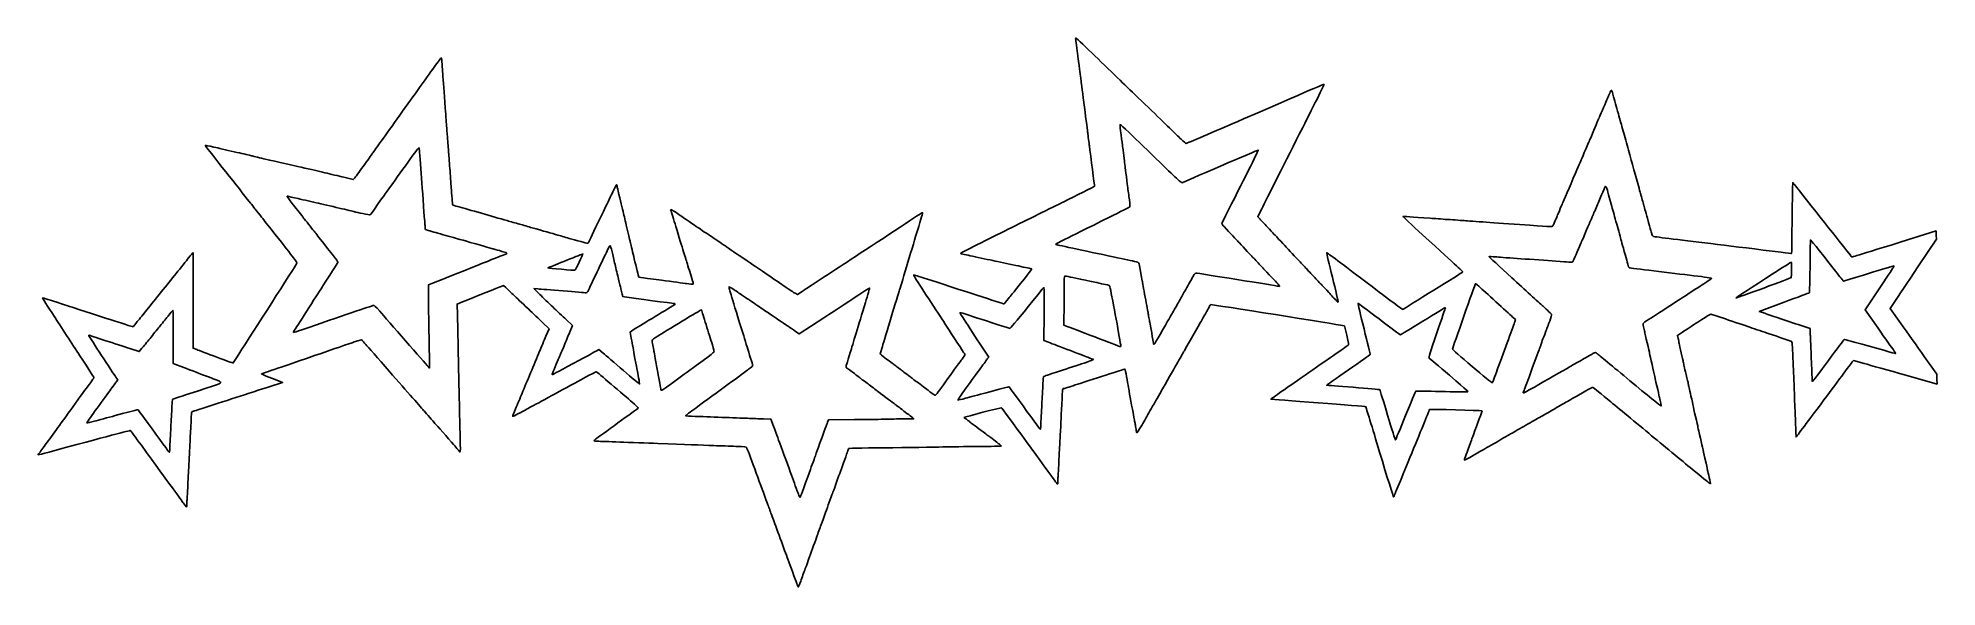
# Model space of a CAD drawing. Header units: centimetres. Extents: x -7.9 to 7.9, y -2.3 to 2.3.
import ezdxf

# ---------------------------------------------------------------- set-up
doc = ezdxf.new("R2010")
doc.units = ezdxf.units.CM
doc.header["$MEASUREMENT"] = 0
doc.layers.add('Camada 1', color=7, linetype='Continuous')

msp = doc.modelspace()

# ---------------------------------------------------------------- linework, layer by layer
at = {"layer": 'Camada 1'}
for points, knots in [([(-7.8726, -1.17359), (-7.86929, -1.1701), (-7.84447, -1.13663), (-7.81741, -1.09916), (-7.81741, -1.09916), (-7.79037, -1.06172), (-7.74367, -0.99722), (-7.71369, -0.95586), (-7.71369, -0.95586), (-7.68366, -0.91448), (-7.61709, -0.82256), (-7.56573, -0.75163), (-7.56573, -0.75163), (-7.51437, -0.68067), (-7.45908, -0.60487), (-7.44288, -0.58314), (-7.44288, -0.58314), (-7.42666, -0.56139), (-7.41338, -0.54239), (-7.41335, -0.54089), (-7.41335, -0.54089), (-7.41332, -0.53939), (-7.46571, -0.45786), (-7.52971, -0.35973), (-7.52971, -0.35973), (-7.59374, -0.2616), (-7.69013, -0.11388), (-7.74389, -0.03149), (-7.74389, -0.03149), (-7.79765, 0.0509), (-7.84065, 0.11935), (-7.83943, 0.12059), (-7.83943, 0.12059), (-7.83819, 0.12183), (-7.77143, 0.10146), (-7.69108, 0.07537), (-7.69108, 0.07537), (-7.61073, 0.04923), (-7.44264, -0.00541), (-7.31757, -0.0461), (-7.31757, -0.0461), (-7.1925, -0.08679), (-7.08979, -0.1195), (-7.08931, -0.11881), (-7.08931, -0.11881), (-7.08883, -0.1181), (-7.07291, -0.09852), (-7.05394, -0.07534), (-7.05394, -0.07534), (-7.03497, -0.05214), (-6.99973, -0.00864), (-6.97565, 0.02131), (-6.97565, 0.02131), (-6.90453, 0.10981), (-6.80663, 0.23131), (-6.73213, 0.3236), (-6.73213, 0.3236), (-6.69382, 0.37104), (-6.64707, 0.42909), (-6.6282, 0.45261), (-6.6282, 0.45261), (-6.60936, 0.47611), (-6.5929, 0.49537), (-6.59163, 0.49537), (-6.59163, 0.49537), (-6.59036, 0.49537), (-6.5898, 0.31728), (-6.59033, 0.09958), (-6.59033, 0.09958), (-6.59033, 0.09958), (-6.59131, -0.29621), (-6.59131, -0.29621), (-6.59131, -0.29621), (-6.59131, -0.29621), (-6.55959, -0.30809), (-6.55959, -0.30809), (-6.55959, -0.30809), (-6.54213, -0.31463), (-6.46778, -0.34299), (-6.3943, -0.37111), (-6.3943, -0.37111), (-6.32085, -0.39921), (-6.25971, -0.42051), (-6.25838, -0.41844), (-6.25838, -0.41844), (-6.21991, -0.35759), (-5.91614, 0.11671), (-5.76644, 0.3497), (-5.76644, 0.3497), (-5.74723, 0.37957), (-5.73054, 0.40669), (-5.72927, 0.40997), (-5.72927, 0.40997), (-5.72718, 0.4155), (-5.7666, 0.46717), (-5.94411, 0.69141), (-5.94411, 0.69141), (-5.98136, 0.73848), (-6.01682, 0.78349), (-6.02288, 0.79142), (-6.02288, 0.79142), (-6.0369, 0.80986), (-6.0668, 0.84767), (-6.07426, 0.85645), (-6.07426, 0.85645), (-6.07741, 0.86015), (-6.09241, 0.87912), (-6.10757, 0.89862), (-6.10757, 0.89862), (-6.13043, 0.92799), (-6.3758, 1.23898), (-6.46941, 1.35725), (-6.46941, 1.35725), (-6.49481, 1.38932), (-6.49515, 1.39014), (-6.48267, 1.38752), (-6.48267, 1.38752), (-6.47561, 1.38604), (-6.43237, 1.37625), (-6.3866, 1.36574), (-6.3866, 1.36574), (-6.34083, 1.35523), (-6.25997, 1.33685), (-6.20695, 1.32484), (-6.20695, 1.32484), (-6.15393, 1.31283), (-6.1076, 1.30187), (-6.10397, 1.30052), (-6.10397, 1.30052), (-6.10035, 1.29914), (-6.055, 1.28835), (-6.00316, 1.2765), (-6.00316, 1.2765), (-5.74601, 1.21774), (-5.60356, 1.18482), (-5.49706, 1.15961), (-5.49706, 1.15961), (-5.45367, 1.14934), (-5.38305, 1.13262), (-5.34014, 1.12246), (-5.34014, 1.12246), (-5.34014, 1.12246), (-5.26209, 1.10397), (-5.26209, 1.10397), (-5.26209, 1.10397), (-5.26209, 1.10397), (-5.25217, 1.11461), (-5.25217, 1.11461), (-5.25217, 1.11461), (-5.24672, 1.12046), (-5.21423, 1.16478), (-5.17999, 1.21309), (-5.17999, 1.21309), (-5.14575, 1.2614), (-5.11054, 1.3108), (-5.1017, 1.32287), (-5.1017, 1.32287), (-5.09286, 1.33494), (-5.06024, 1.38039), (-5.02915, 1.42386), (-5.02915, 1.42386), (-4.95673, 1.52514), (-4.79695, 1.74882), (-4.71228, 1.86741), (-4.71228, 1.86741), (-4.67606, 1.91813), (-4.62137, 1.99467), (-4.59078, 2.03754), (-4.59078, 2.03754), (-4.56017, 2.08038), (-4.53366, 2.11456), (-4.53186, 2.11345), (-4.53186, 2.11345), (-4.53006, 2.11237), (-4.52718, 2.08924), (-4.52543, 2.06209), (-4.52543, 2.06209), (-4.52371, 2.03494), (-4.52125, 1.99991), (-4.52001, 1.98428), (-4.52001, 1.98428), (-4.51506, 1.92247), (-4.5081, 1.82725), (-4.49921, 1.69985), (-4.49921, 1.69985), (-4.49408, 1.62643), (-4.48886, 1.55753), (-4.48762, 1.54668), (-4.48762, 1.54668), (-4.48638, 1.53583), (-4.4832, 1.49448), (-4.48058, 1.45479), (-4.48058, 1.45479), (-4.47796, 1.41508), (-4.47373, 1.35795), (-4.47116, 1.3279), (-4.47116, 1.3279), (-4.46862, 1.29782), (-4.46343, 1.22889), (-4.45968, 1.17473), (-4.45968, 1.17473), (-4.45592, 1.12057), (-4.45076, 1.05067), (-4.44822, 1.01937), (-4.44822, 1.01937), (-4.44568, 0.98807), (-4.44232, 0.94674), (-4.44079, 0.92751), (-4.44079, 0.92751), (-4.43926, 0.90828), (-4.43767, 0.89224), (-4.43724, 0.89184), (-4.43724, 0.89184), (-4.43682, 0.89147), (-4.41774, 0.88591), (-4.39483, 0.87951), (-4.39483, 0.87951), (-4.34988, 0.86694), (-4.27778, 0.84641), (-4.19758, 0.82334), (-4.19758, 0.82334), (-4.1285, 0.80347), (-4.04759, 0.78032), (-3.9861, 0.76278), (-3.9861, 0.76278), (-3.95779, 0.75471), (-3.91143, 0.74151), (-3.8831, 0.73344), (-3.8831, 0.73344), (-3.85476, 0.72537), (-3.80793, 0.71196), (-3.77899, 0.70365), (-3.77899, 0.70365), (-3.68604, 0.67693), (-3.6181, 0.65759), (-3.56423, 0.6425), (-3.56423, 0.6425), (-3.53531, 0.63438), (-3.48798, 0.6208), (-3.45903, 0.61231), (-3.45903, 0.61231), (-3.36828, 0.58567), (-3.31703, 0.57241), (-3.31454, 0.57492), (-3.31454, 0.57492), (-3.31322, 0.57624), (-3.3065, 0.58934), (-3.29959, 0.604), (-3.29959, 0.604), (-3.28475, 0.63549), (-3.22358, 0.76309), (-3.16587, 0.8829), (-3.16587, 0.8829), (-3.14322, 0.92994), (-3.11536, 0.98842), (-3.10398, 1.01286), (-3.10398, 1.01286), (-3.08295, 1.05805), (-3.07593, 1.06811), (-3.07485, 1.05464), (-3.07485, 1.05464), (-3.07451, 1.05051), (-3.06996, 1.02948), (-3.06474, 1.00794), (-3.06474, 1.00794), (-3.04611, 0.93113), (-3.02981, 0.86321), (-3.02016, 0.82228), (-3.02016, 0.82228), (-3.01108, 0.78384), (-3.00227, 0.74664), (-2.9865, 0.68015), (-2.9865, 0.68015), (-2.97031, 0.61189), (-2.96565, 0.59207), (-2.96404, 0.58448), (-2.96404, 0.58448), (-2.96306, 0.57998), (-2.95832, 0.5603), (-2.95348, 0.54077), (-2.95348, 0.54077), (-2.94866, 0.52122), (-2.94057, 0.48754), (-2.93551, 0.46589), (-2.93551, 0.46589), (-2.93046, 0.44425), (-2.92027, 0.40093), (-2.91289, 0.36969), (-2.91289, 0.36969), (-2.90551, 0.33842), (-2.89844, 0.30849), (-2.89723, 0.3032), (-2.89723, 0.3032), (-2.89456, 0.29164), (-2.9108, 0.29465), (-2.70453, 0.26753), (-2.70453, 0.26753), (-2.61539, 0.25581), (-2.52191, 0.24345), (-2.49681, 0.24004), (-2.49681, 0.24004), (-2.4717, 0.23665), (-2.4485, 0.23388), (-2.44527, 0.2339), (-2.44527, 0.2339), (-2.43781, 0.23393), (-2.43818, 0.23541), (-2.47403, 0.34979), (-2.47403, 0.34979), (-2.48985, 0.40027), (-2.50374, 0.44552), (-2.50491, 0.45033), (-2.50491, 0.45033), (-2.50607, 0.45515), (-2.51364, 0.47973), (-2.52171, 0.50497), (-2.52171, 0.50497), (-2.53616, 0.55016), (-2.55912, 0.62459), (-2.58643, 0.71481), (-2.58643, 0.71481), (-2.60281, 0.76889), (-2.62421, 0.8362), (-2.62847, 0.84705), (-2.62847, 0.84705), (-2.6303, 0.85171), (-2.62945, 0.8547), (-2.6263, 0.85472), (-2.6263, 0.85472), (-2.62223, 0.85475), (-2.57529, 0.82482), (-2.54946, 0.80575), (-2.54946, 0.80575), (-2.5343, 0.79456), (-2.41751, 0.71481), (-2.40783, 0.70907), (-2.40783, 0.70907), (-2.39965, 0.7042), (-2.40145, 0.70545), (-2.3638, 0.67862), (-2.3638, 0.67862), (-2.34869, 0.66785), (-2.33538, 0.65907), (-2.33422, 0.65907), (-2.33422, 0.65907), (-2.33253, 0.65907), (-2.27707, 0.62123), (-2.25945, 0.60803), (-2.25945, 0.60803), (-2.25699, 0.6062), (-2.24024, 0.59491), (-2.22222, 0.58295), (-2.22222, 0.58295), (-2.19394, 0.56419), (-2.133, 0.5226), (-2.11877, 0.51236), (-2.11877, 0.51236), (-2.11623, 0.51051), (-2.11086, 0.50707), (-2.10689, 0.50466), (-2.10689, 0.50466), (-2.10292, 0.50225), (-2.08226, 0.48844), (-2.06104, 0.47392), (-2.06104, 0.47392), (-1.94661, 0.39568), (-1.95177, 0.3992), (-1.82704, 0.31485), (-1.82704, 0.31485), (-1.76904, 0.27561), (-1.71756, 0.24032), (-1.67117, 0.20796), (-1.67117, 0.20796), (-1.64942, 0.19277), (-1.62818, 0.17925), (-1.62397, 0.17785), (-1.62397, 0.17785), (-1.61974, 0.17647), (-1.6163, 0.17407), (-1.61627, 0.17248), (-1.61627, 0.17248), (-1.61627, 0.17089), (-1.60762, 0.16494), (-1.59703, 0.15925), (-1.59703, 0.15925), (-1.59703, 0.15925), (-1.57779, 0.14885), (-1.57779, 0.14885), (-1.57779, 0.14885), (-1.57779, 0.14885), (-1.53911, 0.17412), (-1.53911, 0.17412), (-1.53911, 0.17412), (-1.51781, 0.18801), (-1.4464, 0.23497), (-1.38036, 0.27852), (-1.38036, 0.27852), (-1.31435, 0.32204), (-1.23283, 0.3756), (-1.19923, 0.3975), (-1.19923, 0.3975), (-1.14398, 0.43354), (-0.70462, 0.72259), (-0.58907, 0.79893), (-0.58907, 0.79893), (-0.56314, 0.81605), (-0.54092, 0.82907), (-0.53967, 0.82785), (-0.53967, 0.82785), (-0.53726, 0.82547), (-0.54663, 0.79242), (-0.58335, 0.67349), (-0.58335, 0.67349), (-0.59602, 0.63251), (-0.6309, 0.51712), (-0.6609, 0.41708), (-0.6609, 0.41708), (-0.6909, 0.31701), (-0.72197, 0.21444), (-0.72993, 0.18914), (-0.72993, 0.18914), (-0.73789, 0.16382), (-0.76898, 0.06124), (-0.79899, -0.0388), (-0.79899, -0.0388), (-0.82902, -0.13884), (-0.86212, -0.24832), (-0.8726, -0.28206), (-0.8726, -0.28206), (-0.8726, -0.28206), (-0.8916, -0.34342), (-0.8916, -0.34342), (-0.8916, -0.34342), (-0.8916, -0.34342), (-0.87953, -0.35369), (-0.87953, -0.35369), (-0.87953, -0.35369), (-0.8577, -0.37226), (-0.85024, -0.37803), (-0.81696, -0.40214), (-0.81696, -0.40214), (-0.79884, -0.41526), (-0.78164, -0.42802), (-0.7787, -0.43042), (-0.7787, -0.43042), (-0.76632, -0.44066), (-0.76076, -0.44487), (-0.73571, -0.46299), (-0.73571, -0.46299), (-0.72121, -0.47347), (-0.70838, -0.48334), (-0.70716, -0.48482), (-0.70716, -0.48482), (-0.70594, -0.48635), (-0.68914, -0.49905), (-0.66983, -0.51302), (-0.66983, -0.51302), (-0.65052, -0.52702), (-0.63371, -0.53964), (-0.6325, -0.54109), (-0.6325, -0.54109), (-0.63131, -0.54252), (-0.59869, -0.56713), (-0.56003, -0.59575), (-0.56003, -0.59575), (-0.5214, -0.62438), (-0.48878, -0.64898), (-0.48756, -0.65039), (-0.48756, -0.65039), (-0.48634, -0.6518), (-0.47378, -0.66137), (-0.45965, -0.67164), (-0.45965, -0.67164), (-0.43825, -0.6872), (-0.43301, -0.68931), (-0.42843, -0.68431), (-0.42843, -0.68431), (-0.42541, -0.68103), (-0.38091, -0.62004), (-0.32953, -0.54879), (-0.32953, -0.54879), (-0.27817, -0.47754), (-0.2251, -0.40441), (-0.21158, -0.38628), (-0.21158, -0.38628), (-0.19806, -0.36815), (-0.187, -0.35212), (-0.18695, -0.35067), (-0.18695, -0.35067), (-0.18692, -0.34916), (-0.2169, -0.30201), (-0.25357, -0.24589), (-0.25357, -0.24589), (-0.29024, -0.18975), (-0.34707, -0.10257), (-0.37983, -0.05216), (-0.37983, -0.05216), (-0.41259, -0.00175), (-0.47897, 0.10003), (-0.52734, 0.17403), (-0.52734, 0.17403), (-0.57571, 0.24803), (-0.61426, 0.3096), (-0.61301, 0.31085), (-0.61301, 0.31085), (-0.61081, 0.31305), (-0.55967, 0.29669), (-0.08903, 0.1434), (-0.08903, 0.1434), (0.0348, 0.10308), (0.13653, 0.07067), (0.13703, 0.07141), (0.13703, 0.07141), (0.13756, 0.07215), (0.15349, 0.09173), (0.17248, 0.11496), (0.17248, 0.11496), (0.19145, 0.13816), (0.21823, 0.17113), (0.23198, 0.1882), (0.23198, 0.1882), (0.35491, 0.34086), (0.37015, 0.36081), (0.36493, 0.36264), (0.36493, 0.36264), (0.36181, 0.36375), (0.31291, 0.37436), (0.25629, 0.38627), (0.25629, 0.38627), (0.19964, 0.39818), (0.11289, 0.41654), (0.06349, 0.42704), (0.06349, 0.42704), (0.01409, 0.43754), (-0.07012, 0.45543), (-0.12365, 0.46678), (-0.12365, 0.46678), (-0.17718, 0.47813), (-0.22231, 0.48874), (-0.22395, 0.49035), (-0.22395, 0.49035), (-0.22559, 0.49199), (-0.16426, 0.52443), (-0.08764, 0.56245), (-0.08764, 0.56245), (0.09103, 0.65114), (0.25288, 0.73149), (0.42287, 0.81597), (0.42287, 0.81597), (0.49735, 0.85296), (0.5917, 0.89968), (0.63253, 0.91977), (0.63253, 0.91977), (0.72066, 0.96314), (0.88531, 1.04592), (0.88717, 1.04778), (0.88717, 1.04778), (0.88818, 1.04881), (0.85592, 1.30612), (0.84494, 1.38478), (0.84494, 1.38478), (0.84393, 1.392), (0.84087, 1.41563), (0.83814, 1.43727), (0.83814, 1.43727), (0.83539, 1.45891), (0.83224, 1.48355), (0.83113, 1.49196), (0.83113, 1.49196), (0.83002, 1.50037), (0.81785, 1.59586), (0.80404, 1.70416), (0.80404, 1.70416), (0.79026, 1.81243), (0.77806, 1.90792), (0.77695, 1.91636), (0.77695, 1.91636), (0.77203, 1.95375), (0.76507, 2.00732), (0.76327, 2.02135), (0.76327, 2.02135), (0.75816, 2.06167), (0.75147, 2.11239), (0.74964, 2.12483), (0.74964, 2.12483), (0.74853, 2.13242), (0.74453, 2.16404), (0.74075, 2.1951), (0.74075, 2.1951), (0.73697, 2.22616), (0.7326, 2.25786), (0.73104, 2.26553), (0.73104, 2.26553), (0.72914, 2.27367), (0.72977, 2.27923), (0.73247, 2.27923), (0.73247, 2.27923), (0.73493, 2.27923), (0.76062, 2.25621), (0.78959, 2.22806), (0.78959, 2.22806), (0.81856, 2.19991), (0.90008, 2.12098), (0.97075, 2.05269), (0.97075, 2.05269), (1.04142, 1.98437), (1.12252, 1.90598), (1.15098, 1.87841), (1.15098, 1.87841), (1.17945, 1.85084), (1.26057, 1.77242), (1.33127, 1.70413), (1.33127, 1.70413), (1.4897, 1.55107), (1.55707, 1.48593), (1.60514, 1.43944), (1.60514, 1.43944), (1.62557, 1.41968), (1.64528, 1.40351), (1.64893, 1.40354), (1.64893, 1.40354), (1.65261, 1.40357), (1.86666, 1.4953), (2.12468, 1.60743), (2.12468, 1.60743), (2.78953, 1.89636), (2.78836, 1.89585), (2.79106, 1.89318), (2.79106, 1.89318), (2.79241, 1.89186), (2.75984, 1.82402), (2.71875, 1.74242), (2.71875, 1.74242), (2.67761, 1.66082), (2.61808, 1.54274), (2.58643, 1.48001), (2.58643, 1.48001), (2.45239, 1.21426), (2.29285, 0.89708), (2.2684, 0.84768), (2.2684, 0.84768), (2.2684, 0.84768), (2.24207, 0.79447), (2.24207, 0.79447), (2.24207, 0.79447), (2.24207, 0.79447), (2.26051, 0.77494), (2.26051, 0.77494), (2.26051, 0.77494), (2.27067, 0.7642), (2.29776, 0.73525), (2.32073, 0.71057), (2.32073, 0.71057), (2.34372, 0.68591), (2.36846, 0.65937), (2.37571, 0.65159), (2.37571, 0.65159), (2.39495, 0.63101), (2.46993, 0.55094), (2.48787, 0.53184), (2.48787, 0.53184), (2.49634, 0.52284), (2.52208, 0.49538), (2.54505, 0.47083), (2.54505, 0.47083), (2.56804, 0.44628), (2.59379, 0.41889), (2.60223, 0.40995), (2.60223, 0.40995), (2.6107, 0.40101), (2.6285, 0.38198), (2.64181, 0.36767), (2.64181, 0.36767), (2.65512, 0.35336), (2.68777, 0.31846), (2.71439, 0.29015), (2.71439, 0.29015), (2.74101, 0.26184), (2.76874, 0.23226), (2.77599, 0.22448), (2.77599, 0.22448), (2.78324, 0.2167), (2.80798, 0.19024), (2.83094, 0.16572), (2.83094, 0.16572), (2.85393, 0.14119), (2.88113, 0.11214), (2.89142, 0.10116), (2.89142, 0.10116), (2.90171, 0.09018), (2.9101, 0.08407), (2.91007, 0.08753), (2.91007, 0.08753), (2.91004, 0.09099), (2.88792, 0.18339), (2.86091, 0.29279), (2.86091, 0.29279), (2.8339, 0.4022), (2.81231, 0.49379), (2.81294, 0.49631), (2.81294, 0.49631), (2.81357, 0.49883), (2.95507, 0.39355), (3.1274, 0.26237), (3.1274, 0.26237), (3.2997, 0.13119), (3.44199, 0.02456), (3.44363, 0.02541), (3.44363, 0.02541), (3.4672, 0.03771), (3.94203, 0.33463), (3.94203, 0.33706), (3.94203, 0.33706), (3.94203, 0.34045), (3.91472, 0.36574), (3.60871, 0.64586), (3.60871, 0.64586), (3.51873, 0.72825), (3.44581, 0.79638), (3.44668, 0.79725), (3.44668, 0.79725), (3.44811, 0.79873), (3.52145, 0.79392), (3.673, 0.78246), (3.673, 0.78246), (3.70311, 0.78018), (3.76912, 0.77553), (3.81971, 0.77211), (3.81971, 0.77211), (3.87027, 0.7687), (3.93726, 0.76399), (3.96856, 0.76166), (3.96856, 0.76166), (3.99989, 0.75933), (4.08953, 0.7529), (4.16779, 0.7474), (4.16779, 0.7474), (4.24608, 0.7419), (4.39454, 0.73139), (4.49778, 0.72409), (4.49778, 0.72409), (4.68267, 0.71097), (4.6855, 0.71091), (4.69026, 0.7193), (4.69026, 0.7193), (4.69296, 0.72398), (4.69529, 0.7288), (4.69547, 0.72999), (4.69547, 0.72999), (4.69568, 0.73118), (4.70206, 0.74579), (4.70968, 0.7624), (4.70968, 0.7624), (4.71727, 0.77902), (4.72349, 0.79325), (4.72349, 0.79402), (4.72349, 0.79402), (4.72349, 0.79608), (4.76185, 0.88742), (4.77122, 0.90763), (4.77122, 0.90763), (4.77955, 0.92565), (4.82869, 1.04087), (4.87777, 1.15763), (4.87777, 1.15763), (4.89298, 1.19383), (4.90918, 1.23132), (4.91373, 1.24095), (4.91373, 1.24095), (4.91828, 1.25061), (4.93021, 1.27823), (4.94021, 1.30236), (4.94021, 1.30236), (4.97074, 1.37597), (4.98395, 1.40703), (4.99053, 1.42079), (4.99053, 1.42079), (4.99402, 1.42801), (5.0067, 1.45762), (5.01873, 1.48657), (5.01873, 1.48657), (5.05283, 1.56856), (5.06598, 1.59952), (5.07284, 1.61376), (5.07284, 1.61376), (5.07631, 1.62098), (5.08898, 1.65059), (5.10097, 1.67954), (5.10097, 1.67954), (5.11298, 1.70849), (5.12846, 1.74452), (5.13539, 1.7596), (5.13539, 1.7596), (5.14232, 1.77468), (5.14798, 1.78773), (5.14798, 1.7886), (5.14798, 1.7886), (5.14798, 1.78947), (5.15407, 1.80376), (5.16153, 1.8204), (5.16153, 1.8204), (5.17722, 1.8553), (5.17624, 1.85617), (5.19415, 1.79161), (5.19415, 1.79161), (5.19984, 1.77118), (5.20973, 1.73576), (5.21619, 1.71292), (5.21619, 1.71292), (5.22262, 1.69006), (5.23259, 1.65368), (5.23834, 1.63204), (5.23834, 1.63204), (5.24411, 1.6104), (5.25308, 1.57793), (5.25826, 1.55989), (5.25826, 1.55989), (5.26344, 1.54185), (5.27257, 1.50938), (5.27853, 1.48776), (5.27853, 1.48776), (5.29202, 1.43871), (5.30777, 1.38216), (5.32301, 1.32819), (5.32301, 1.32819), (5.32944, 1.30533), (5.33941, 1.26895), (5.34518, 1.24731), (5.34518, 1.24731), (5.35095, 1.22567), (5.36095, 1.18926), (5.36743, 1.16643), (5.36743, 1.16643), (5.38103, 1.11843), (5.39717, 1.06031), (5.40987, 1.01339), (5.40987, 1.01339), (5.41479, 0.99535), (5.41966, 0.97764), (5.42077, 0.97405), (5.42077, 0.97405), (5.42188, 0.97046), (5.42691, 0.95275), (5.43199, 0.93471), (5.43199, 0.93471), (5.43707, 0.91667), (5.4421, 0.89896), (5.44318, 0.89537), (5.44318, 0.89537), (5.44426, 0.89178), (5.44908, 0.87407), (5.45382, 0.85603), (5.45382, 0.85603), (5.45856, 0.83799), (5.46763, 0.80502), (5.47393, 0.78279), (5.47393, 0.78279), (5.50356, 0.67812), (5.50846, 0.66063), (5.51137, 0.64878), (5.51137, 0.64878), (5.51309, 0.64179), (5.51743, 0.63444), (5.52097, 0.63243), (5.52097, 0.63243), (5.52457, 0.63042), (5.59942, 0.62015), (5.68734, 0.6096), (5.68734, 0.6096), (5.88938, 0.58534), (6.16684, 0.55155), (6.58502, 0.50025), (6.58502, 0.50025), (6.63188, 0.49448), (6.67056, 0.4902), (6.67098, 0.4907), (6.67098, 0.4907), (6.67138, 0.4912), (6.67259, 0.57338), (6.67365, 0.67329), (6.67365, 0.67329), (6.67569, 0.86323), (6.67942, 1.0776), (6.68069, 1.07913), (6.68069, 1.07913), (6.68109, 1.07961), (6.71416, 1.03838), (6.75414, 0.98753), (6.75414, 0.98753), (6.9702, 0.71273), (7.16075, 0.4712), (7.16575, 0.46582), (7.16575, 0.46582), (7.17229, 0.45876), (7.14583, 0.45103), (7.5807, 0.58681), (7.5807, 0.58681), (7.5807, 0.58681), (7.8692, 0.6769), (7.8692, 0.6769), (7.8692, 0.6769), (7.8692, 0.6769), (7.87063, 0.64287), (7.87063, 0.64287), (7.87063, 0.64287), (7.87063, 0.64287), (7.87206, 0.60884), (7.87206, 0.60884), (7.87206, 0.60884), (7.87206, 0.60884), (7.71847, 0.37931), (7.71847, 0.37931), (7.71847, 0.37931), (7.63404, 0.25308), (7.54763, 0.12383), (7.52651, 0.0921), (7.52651, 0.0921), (7.52651, 0.0921), (7.48815, 0.03442), (7.48815, 0.03442), (7.48815, 0.03442), (7.48815, 0.03442), (7.57755, -0.09152), (7.57755, -0.09152), (7.57755, -0.09152), (7.62674, -0.16079), (7.71418, -0.2839), (7.77186, -0.3651), (7.77186, -0.3651), (7.77186, -0.3651), (7.87674, -0.51271), (7.87674, -0.51271), (7.87674, -0.51271), (7.87674, -0.51271), (7.87693, -0.55327), (7.87693, -0.55327), (7.87693, -0.55327), (7.87693, -0.55327), (7.87714, -0.59383), (7.87714, -0.59383), (7.87714, -0.59383), (7.87714, -0.59383), (7.61965, -0.52112), (7.61965, -0.52112), (7.61965, -0.52112), (7.47799, -0.48111), (7.32221, -0.43719), (7.27336, -0.42352), (7.27336, -0.42352), (7.27336, -0.42352), (7.18459, -0.3986), (7.18459, -0.3986), (7.18459, -0.3986), (7.18459, -0.3986), (7.17652, -0.40768), (7.17652, -0.40768), (7.17652, -0.40768), (7.17207, -0.41265), (7.06518, -0.55569), (6.93895, -0.72552), (6.93895, -0.72552), (6.81272, -0.89538), (6.70889, -1.03373), (6.70821, -1.03299), (6.70821, -1.03299), (6.70753, -1.03225), (6.70548, -0.9824), (6.70363, -0.92221), (6.70363, -0.92221), (6.70178, -0.86202), (6.6994, -0.80196), (6.69834, -0.7887), (6.69834, -0.7887), (6.69728, -0.77547), (6.69509, -0.72033), (6.69345, -0.66617), (6.69345, -0.66617), (6.69184, -0.61198), (6.68959, -0.55192), (6.68842, -0.53266), (6.68842, -0.53266), (6.68725, -0.5134), (6.68506, -0.46024), (6.68353, -0.4145), (6.68353, -0.4145), (6.67988, -0.30467), (6.67604, -0.2444), (6.67247, -0.24125), (6.67247, -0.24125), (6.66964, -0.23874), (6.64752, -0.23112), (6.48544, -0.1768), (6.48544, -0.1768), (6.44205, -0.16225), (6.37006, -0.13796), (6.32542, -0.12282), (6.32542, -0.12282), (6.28081, -0.10766), (6.18932, -0.07665), (6.12209, -0.05387), (6.12209, -0.05387), (6.12209, -0.05387), (5.99985, -0.01252), (5.99985, -0.01252), (5.99985, -0.01252), (5.99985, -0.01252), (5.97969, -0.02435), (5.97969, -0.02435), (5.97969, -0.02435), (5.96858, -0.03086), (5.92122, -0.06126), (5.87441, -0.09187), (5.87441, -0.09187), (5.82761, -0.12251), (5.77437, -0.15706), (5.75614, -0.16865), (5.75614, -0.16865), (5.75614, -0.16865), (5.72296, -0.18971), (5.72296, -0.18971), (5.72296, -0.18971), (5.72296, -0.18971), (5.72889, -0.2145), (5.72889, -0.2145), (5.72889, -0.2145), (5.73214, -0.22815), (5.73603, -0.24718), (5.73749, -0.25681), (5.73749, -0.25681), (5.739, -0.26644), (5.74688, -0.30187), (5.75506, -0.33555), (5.75506, -0.33555), (5.76324, -0.36923), (5.77101, -0.40267), (5.77234, -0.4099), (5.77234, -0.4099), (5.77702, -0.4353), (5.78025, -0.44988), (5.79576, -0.51486), (5.79576, -0.51486), (5.80436, -0.55092), (5.81222, -0.58535), (5.81322, -0.59138), (5.81322, -0.59138), (5.81669, -0.61204), (5.82039, -0.62871), (5.83603, -0.69417), (5.83603, -0.69417), (5.84466, -0.73023), (5.85257, -0.76595), (5.8536, -0.77352), (5.8536, -0.77352), (5.85463, -0.78109), (5.8636, -0.82122), (5.87352, -0.86266), (5.87352, -0.86266), (5.88344, -0.90412), (5.89273, -0.94516), (5.89413, -0.95384), (5.89413, -0.95384), (5.89556, -0.96254), (5.90448, -1.00234), (5.91395, -1.04229), (5.91395, -1.04229), (5.92342, -1.08224), (5.93231, -1.12159), (5.93369, -1.12976), (5.93369, -1.12976), (5.93509, -1.13794), (5.94311, -1.1741), (5.95155, -1.21017), (5.95155, -1.21017), (5.96676, -1.27539), (5.96904, -1.28568), (5.97388, -1.31076), (5.97388, -1.31076), (5.97528, -1.31798), (5.98153, -1.34518), (5.98774, -1.37119), (5.98774, -1.37119), (5.99395, -1.3972), (5.99846, -1.42016), (5.99771, -1.42215), (5.99771, -1.42215), (5.997, -1.42416), (5.94202, -1.38072), (5.87555, -1.32563), (5.87555, -1.32563), (5.80908, -1.27054), (5.65497, -1.14291), (5.53305, -1.04197), (5.53305, -1.04197), (5.41116, -0.94108), (5.24804, -0.80594), (5.1706, -0.74167), (5.1706, -0.74167), (5.09313, -0.6774), (5.0272, -0.62377), (5.02405, -0.62248), (5.02405, -0.62248), (5.0177, -0.61986), (5.00439, -0.62674), (4.90311, -0.68516), (4.90311, -0.68516), (4.86469, -0.70731), (4.81262, -0.73712), (4.78741, -0.75139), (4.78741, -0.75139), (4.76222, -0.76568), (4.71208, -0.79446), (4.67607, -0.81534), (4.67607, -0.81534), (4.64006, -0.83624), (4.59288, -0.86339), (4.57129, -0.87567), (4.57129, -0.87567), (4.54967, -0.88797), (4.49467, -0.91938), (4.44903, -0.94555), (4.44903, -0.94555), (4.40342, -0.97166), (4.35037, -1.00201), (4.33116, -1.01294), (4.33116, -1.01294), (4.31195, -1.02389), (4.28346, -1.04025), (4.26785, -1.04932), (4.26785, -1.04932), (4.1952, -1.09155), (4.15297, -1.11581), (4.11066, -1.13962), (4.11066, -1.13962), (4.08547, -1.1538), (4.04912, -1.17478), (4.02991, -1.18624), (4.02991, -1.18624), (3.98901, -1.21058), (3.9576, -1.22693), (3.95556, -1.22495), (3.95556, -1.22495), (3.95421, -1.2236), (3.96691, -1.18714), (3.99726, -1.1052), (3.99726, -1.1052), (4.0044, -1.08591), (4.01385, -1.06025), (4.01827, -1.04821), (4.01827, -1.04821), (4.04944, -0.96307), (4.09365, -0.84408), (4.0986, -0.83207), (4.0986, -0.83207), (4.10323, -0.8208), (4.10336, -0.81717), (4.09916, -0.81556), (4.09916, -0.81556), (4.09389, -0.81358), (3.6703, -0.80267), (3.66813, -0.80447), (3.66813, -0.80447), (3.66755, -0.80497), (3.60069, -0.96804), (3.51959, -1.16682), (3.51959, -1.16682), (3.4385, -1.3656), (3.37066, -1.52972), (3.36888, -1.53155), (3.36888, -1.53155), (3.3671, -1.53338), (3.31501, -1.36616), (3.25312, -1.16), (3.25312, -1.16), (3.19123, -0.95381), (3.13927, -0.78366), (3.13766, -0.78188), (3.13766, -0.78188), (3.13605, -0.7801), (2.95867, -0.76569), (2.74351, -0.74987), (2.74351, -0.74987), (2.52835, -0.73402), (2.35158, -0.7204), (2.35071, -0.71955), (2.35071, -0.71955), (2.34984, -0.71868), (2.49187, -0.61898), (2.66633, -0.49801), (2.66633, -0.49801), (2.84077, -0.37704), (2.9869, -0.2751), (2.99105, -0.27145), (2.99105, -0.27145), (2.99817, -0.26523), (2.99748, -0.26042), (2.97949, -0.18832), (2.97949, -0.18832), (2.97949, -0.18832), (2.96039, -0.1118), (2.96039, -0.1118), (2.96039, -0.1118), (2.96039, -0.1118), (2.94552, -0.10841), (2.94552, -0.10841), (2.94552, -0.10841), (2.91271, -0.1009), (1.85708, 0.06756), (1.85255, 0.06603), (1.85255, 0.06603), (1.84985, 0.06513), (1.84535, 0.05904), (1.84247, 0.05256), (1.84247, 0.05256), (1.83742, 0.04108), (1.81808, 0.00679), (1.78643, -0.0469), (1.78643, -0.0469), (1.77794, -0.06132), (1.76386, -0.08601), (1.75518, -0.10175), (1.75518, -0.10175), (1.7465, -0.11749), (1.72798, -0.15017), (1.71398, -0.1743), (1.71398, -0.1743), (1.69998, -0.19843), (1.68138, -0.23103), (1.6726, -0.24669), (1.6726, -0.24669), (1.66382, -0.26241), (1.64588, -0.294), (1.63275, -0.31691), (1.63275, -0.31691), (1.60029, -0.37358), (1.55766, -0.44828), (1.42868, -0.6746), (1.42868, -0.6746), (1.40116, -0.72286), (1.36058, -0.79398), (1.33848, -0.83258), (1.33848, -0.83258), (1.31639, -0.87121), (1.28874, -0.91989), (1.27707, -0.94074), (1.27707, -0.94074), (1.25447, -0.98104), (1.2405, -1.0008), (1.23709, -0.9972), (1.23709, -0.9972), (1.23593, -0.99601), (1.23362, -0.98323), (1.23196, -0.96878), (1.23196, -0.96878), (1.23029, -0.95433), (1.22717, -0.93565), (1.22503, -0.92724), (1.22503, -0.92724), (1.22286, -0.91883), (1.21995, -0.90406), (1.21852, -0.89443), (1.21852, -0.89443), (1.21709, -0.88483), (1.21196, -0.85628), (1.20712, -0.83104), (1.20712, -0.83104), (1.19265, -0.75545), (1.17196, -0.64197), (1.16921, -0.62326), (1.16921, -0.62326), (1.16262, -0.57804), (1.14267, -0.47419), (1.14003, -0.47128), (1.14003, -0.47128), (1.13839, -0.46948), (1.06637, -0.49107), (0.97993, -0.51925), (0.97993, -0.51925), (0.89352, -0.54743), (0.78022, -0.58442), (0.72818, -0.60138), (0.72818, -0.60138), (0.67614, -0.61837), (0.6314, -0.63226), (0.62875, -0.63226), (0.62875, -0.63226), (0.62605, -0.63229), (0.62378, -0.63475), (0.62362, -0.63776), (0.62362, -0.63776), (0.62343, -0.64075), (0.62275, -0.64617), (0.62203, -0.6498), (0.62203, -0.6498), (0.62137, -0.65342), (0.61957, -0.68692), (0.61809, -0.72423), (0.61809, -0.72423), (0.61661, -0.76154), (0.61462, -0.798), (0.61367, -0.80525), (0.61367, -0.80525), (0.61272, -0.8125), (0.61094, -0.84695), (0.60975, -0.88187), (0.60975, -0.88187), (0.60856, -0.9168), (0.60676, -0.9572), (0.60575, -0.97164), (0.60575, -0.97164), (0.60406, -0.99648), (0.60197, -1.03453), (0.59744, -1.12489), (0.59744, -1.12489), (0.59633, -1.14656), (0.59466, -1.17908), (0.59366, -1.19712), (0.59366, -1.19712), (0.59266, -1.21516), (0.5907, -1.25755), (0.58921, -1.29126), (0.58921, -1.29126), (0.58775, -1.32497), (0.58601, -1.35553), (0.58535, -1.35913), (0.58535, -1.35913), (0.58469, -1.36273), (0.58403, -1.379), (0.58392, -1.39525), (0.58392, -1.39525), (0.58381, -1.4115), (0.58225, -1.4247), (0.58043, -1.42457), (0.58043, -1.42457), (0.57863, -1.42446), (0.56707, -1.41023), (0.55471, -1.39295), (0.55471, -1.39295), (0.5151, -1.33741), (0.12037, -0.79446), (0.11701, -0.79084), (0.11701, -0.79084), (0.11365, -0.78724), (-0.19361, -0.86786), (-0.19358, -0.87233), (-0.19358, -0.87233), (-0.19358, -0.87373), (-0.18813, -0.8781), (-0.18149, -0.88207), (-0.18149, -0.88207), (-0.17485, -0.88604), (-0.16347, -0.89427), (-0.15622, -0.90033), (-0.15622, -0.90033), (-0.14897, -0.90639), (-0.14106, -0.91295), (-0.13865, -0.91486), (-0.13865, -0.91486), (-0.13397, -0.91864), (-0.0833, -0.9564), (-0.03573, -0.99162), (-0.03573, -0.99162), (-0.01985, -1.00334), (-0.00623, -1.01459), (-0.00541, -1.01662), (-0.00541, -1.01662), (-0.00462, -1.01866), (-0.00131, -1.0203), (0.00189, -1.0203), (0.00189, -1.0203), (0.00512, -1.02027), (0.0084, -1.02189), (0.00919, -1.02382), (0.00919, -1.02382), (0.01001, -1.02575), (0.02253, -1.03604), (0.03702, -1.04665), (0.03702, -1.04665), (0.0766, -1.07567), (0.1115, -1.1038), (0.11317, -1.10798), (0.11317, -1.10798), (0.11399, -1.11002), (0.02734, -1.11216), (-0.07939, -1.11274), (-0.07939, -1.11274), (-0.18612, -1.11332), (-0.30693, -1.11478), (-0.34786, -1.11602), (-0.34786, -1.11602), (-0.38876, -1.11724), (-0.58548, -1.12004), (-0.78498, -1.12224), (-0.78498, -1.12224), (-0.98448, -1.12444), (-1.14942, -1.12732), (-1.15156, -1.12864), (-1.15156, -1.12864), (-1.15368, -1.12996), (-1.1554, -1.13361), (-1.1554, -1.13679), (-1.1554, -1.13679), (-1.1554, -1.13997), (-1.15921, -1.15216), (-1.16389, -1.16391), (-1.16389, -1.16391), (-1.16857, -1.17568), (-1.18231, -1.21296), (-1.1944, -1.24672), (-1.1944, -1.24672), (-1.20649, -1.28045), (-1.2211, -1.32094), (-1.22689, -1.33657), (-1.22689, -1.33657), (-1.23268, -1.35226), (-1.24724, -1.39271), (-1.25922, -1.42645), (-1.25922, -1.42645), (-1.27123, -1.46021), (-1.28383, -1.49474), (-1.28727, -1.50318), (-1.28727, -1.50318), (-1.29071, -1.51162), (-1.30248, -1.54419), (-1.31344, -1.57552), (-1.31344, -1.57552), (-1.33495, -1.63701), (-1.34945, -1.67717), (-1.38461, -1.77282), (-1.38461, -1.77282), (-1.39705, -1.80655), (-1.41263, -1.85), (-1.41927, -1.86929), (-1.41927, -1.86929), (-1.42591, -1.88858), (-1.44044, -1.92903), (-1.45155, -1.95914), (-1.45155, -1.95914), (-1.46266, -1.9893), (-1.47629, -2.02679), (-1.48182, -2.04246), (-1.48182, -2.04246), (-1.48738, -2.05812), (-1.50095, -2.09561), (-1.51201, -2.12575), (-1.51201, -2.12575), (-1.52307, -2.15589), (-1.53998, -2.20274), (-1.54958, -2.22989), (-1.54958, -2.22989), (-1.55918, -2.25704), (-1.56831, -2.27921), (-1.56987, -2.27921), (-1.56987, -2.27921), (-1.57143, -2.27924), (-1.57736, -2.26595), (-1.58305, -2.24974), (-1.58305, -2.24974), (-1.59334, -2.22037), (-1.63954, -2.09472), (-1.65192, -2.06244), (-1.65192, -2.06244), (-1.65549, -2.05307), (-1.67772, -1.99235), (-1.70129, -1.92742), (-1.70129, -1.92742), (-1.72486, -1.86254), (-1.75611, -1.77698), (-1.77074, -1.73732), (-1.77074, -1.73732), (-1.78535, -1.69766), (-1.80196, -1.65244), (-1.80765, -1.6368), (-1.80765, -1.6368), (-1.81334, -1.62116), (-1.82995, -1.57595), (-1.84461, -1.53628), (-1.84461, -1.53628), (-1.85927, -1.49661), (-1.89848, -1.38944), (-1.93179, -1.2981), (-1.93179, -1.2981), (-1.9651, -1.20677), (-1.99497, -1.12792), (-1.99817, -1.12289), (-1.99817, -1.12289), (-2.00365, -1.11434), (-2.00923, -1.1136), (-2.08863, -1.1112), (-2.08863, -1.1112), (-2.13517, -1.10977), (-2.21661, -1.10691), (-2.26958, -1.10485), (-2.26958, -1.10485), (-2.3779, -1.10062), (-2.50183, -1.09593), (-2.73586, -1.08726), (-2.73586, -1.08726), (-2.82375, -1.08401), (-2.9656, -1.07874), (-3.05108, -1.07557), (-3.05108, -1.07557), (-3.13656, -1.0724), (-3.21891, -1.06951), (-3.23407, -1.06914), (-3.23407, -1.06914), (-3.24923, -1.06877), (-3.26257, -1.067), (-3.26368, -1.06517), (-3.26368, -1.06517), (-3.26482, -1.06337), (-3.25934, -1.05734), (-3.25154, -1.05181), (-3.25154, -1.05181), (-3.22783, -1.03509), (-2.9016, -0.79606), (-2.89808, -0.79289), (-2.89808, -0.79289), (-2.89628, -0.79122), (-2.91904, -0.76924), (-2.94864, -0.74402), (-2.94864, -0.74402), (-2.97824, -0.7188), (-3.0563, -0.65179), (-3.1221, -0.59509), (-3.1221, -0.59509), (-3.1879, -0.53839), (-3.24333, -0.49201), (-3.24529, -0.49203), (-3.24529, -0.49203), (-3.2496, -0.49203), (-3.27627, -0.50611), (-3.42539, -0.58699), (-3.42539, -0.58699), (-3.59875, -0.681), (-3.7812, -0.77977), (-3.8206, -0.80088), (-3.8206, -0.80088), (-3.83981, -0.8112), (-3.87381, -0.82959), (-3.89614, -0.84173), (-3.89614, -0.84173), (-3.91847, -0.8539), (-3.93781, -0.86282), (-3.93911, -0.86155), (-3.93911, -0.86155), (-3.94038, -0.86028), (-3.9298, -0.83192), (-3.91559, -0.79855), (-3.91559, -0.79855), (-3.90138, -0.76516), (-3.87704, -0.7073), (-3.86154, -0.66988), (-3.86154, -0.66988), (-3.84601, -0.63252), (-3.81436, -0.55653), (-3.79119, -0.50105), (-3.79119, -0.50105), (-3.76804, -0.44557), (-3.7355, -0.36762), (-3.71891, -0.3278), (-3.71891, -0.3278), (-3.70232, -0.28801), (-3.67737, -0.22848), (-3.66351, -0.19551), (-3.66351, -0.19551), (-3.66351, -0.19551), (-3.63827, -0.13558), (-3.63827, -0.13558), (-3.63827, -0.13558), (-3.63827, -0.13558), (-3.6918, -0.08385), (-3.6918, -0.08385), (-3.6918, -0.08385), (-3.72125, -0.05541), (-3.77303, -0.0058), (-3.80687, 0.02638), (-3.80687, 0.02638), (-3.84071, 0.05856), (-3.89318, 0.10848), (-3.92345, 0.13732), (-3.92345, 0.13732), (-3.95372, 0.16616), (-3.98674, 0.19741), (-3.99687, 0.20677), (-3.99687, 0.20677), (-3.99687, 0.20677), (-4.01526, 0.22378), (-4.01526, 0.22378), (-4.01526, 0.22378), (-4.01526, 0.22378), (-4.03624, 0.21576), (-4.03624, 0.21576), (-4.03624, 0.21576), (-4.05555, 0.20838), (-4.24944, 0.13115), (-4.35583, 0.08844), (-4.35583, 0.08844), (-4.35583, 0.08844), (-4.40102, 0.07029), (-4.40102, 0.07029), (-4.40102, 0.07029), (-4.40102, 0.07029), (-4.39806, -0.02194), (-4.39806, -0.02194), (-4.39806, -0.02194), (-4.39642, -0.07266), (-4.39375, -0.18117), (-4.39211, -0.263), (-4.39211, -0.263), (-4.38423, -0.65651), (-4.37811, -0.93872), (-4.3752, -1.04318), (-4.3752, -1.04318), (-4.37292, -1.12478), (-4.3734, -1.15809), (-4.37679, -1.15809), (-4.37679, -1.15809), (-4.37941, -1.15812), (-4.38161, -1.15663), (-4.38163, -1.15484), (-4.38163, -1.15484), (-4.38168, -1.15304), (-4.38782, -1.14468), (-4.39528, -1.13629), (-4.39528, -1.13629), (-4.40274, -1.12793), (-4.41827, -1.11025), (-4.42976, -1.09708), (-4.42976, -1.09708), (-4.47373, -1.0467), (-4.57324, -0.93299), (-4.58433, -0.92047), (-4.58433, -0.92047), (-4.59071, -0.9133), (-4.61055, -0.89073), (-4.62841, -0.87033), (-4.62841, -0.87033), (-4.64627, -0.84993), (-4.66609, -0.82736), (-4.67244, -0.82016), (-4.67244, -0.82016), (-4.69959, -0.78939), (-4.80989, -0.6635), (-4.96467, -0.4866), (-4.96467, -0.4866), (-5.05595, -0.3823), (-5.14276, -0.28337), (-5.1576, -0.26678), (-5.1576, -0.26678), (-5.17244, -0.25019), (-5.18676, -0.23371), (-5.1894, -0.23014), (-5.1894, -0.23014), (-5.19358, -0.22453), (-5.20255, -0.22652), (-5.25499, -0.24472), (-5.25499, -0.24472), (-5.28841, -0.25631), (-5.43671, -0.30729), (-5.58453, -0.35804), (-5.58453, -0.35804), (-5.96114, -0.48734), (-6.02287, -0.50869), (-6.02451, -0.51033), (-6.02451, -0.51033), (-6.02586, -0.51171), (-6.00604, -0.51962), (-5.89661, -0.56137), (-5.89661, -0.56137), (-5.89661, -0.56137), (-5.84838, -0.57976), (-5.84838, -0.57976), (-5.84838, -0.57976), (-5.84838, -0.57976), (-5.95985, -0.61619), (-5.95985, -0.61619), (-5.95985, -0.61619), (-6.02115, -0.63625), (-6.14606, -0.67694), (-6.2374, -0.70662), (-6.2374, -0.70662), (-6.32876, -0.73628), (-6.44602, -0.77443), (-6.49799, -0.79139), (-6.49799, -0.79139), (-6.54995, -0.80835), (-6.59472, -0.82221), (-6.59745, -0.82224), (-6.59745, -0.82224), (-6.60018, -0.82224), (-6.60253, -0.82473), (-6.60272, -0.82774), (-6.60272, -0.82774), (-6.60291, -0.83073), (-6.60359, -0.83615), (-6.60428, -0.83978), (-6.60428, -0.83978), (-6.60497, -0.84341), (-6.60674, -0.87687), (-6.60822, -0.91421), (-6.60822, -0.91421), (-6.6097, -0.95154), (-6.61169, -0.988), (-6.61264, -0.99523), (-6.61264, -0.99523), (-6.61359, -1.00245), (-6.61537, -1.03695), (-6.61656, -1.07185), (-6.61656, -1.07185), (-6.61775, -1.10678), (-6.61955, -1.14718), (-6.62056, -1.16162), (-6.62056, -1.16162), (-6.62228, -1.18646), (-6.62434, -1.22449), (-6.62892, -1.31487), (-6.62892, -1.31487), (-6.63, -1.33654), (-6.6317, -1.36906), (-6.63268, -1.3871), (-6.63268, -1.3871), (-6.63366, -1.40517), (-6.63564, -1.4475), (-6.6371, -1.48124), (-6.6371, -1.48124), (-6.63856, -1.51495), (-6.6403, -1.54551), (-6.64096, -1.54908), (-6.64096, -1.54908), (-6.64162, -1.55273), (-6.64226, -1.56898), (-6.64239, -1.5852), (-6.64239, -1.5852), (-6.6425, -1.60145), (-6.64406, -1.61467), (-6.64588, -1.61454), (-6.64588, -1.61454), (-6.64768, -1.61443), (-6.65924, -1.6002), (-6.67154, -1.58292), (-6.67154, -1.58292), (-6.69189, -1.5544), (-6.77793, -1.43581), (-7.02047, -1.10209), (-7.02047, -1.10209), (-7.06757, -1.03732), (-7.10754, -0.98271), (-7.10929, -0.9808), (-7.10929, -0.9808), (-7.11244, -0.97736), (-7.30728, -1.02864), (-7.78424, -1.15839), (-7.78424, -1.15839), (-7.83438, -1.17202), (-7.87613, -1.18241), (-7.87706, -1.18151), (-7.87706, -1.18151), (-7.87799, -1.18061), (-7.87591, -1.17705), (-7.8726, -1.17359)], [0, 0, 0, 0, 0.00226757, 0.00226757, 0.00226757, 0.00226757, 0.00453515, 0.00453515, 0.00453515, 0.00453515, 0.00680272, 0.00680272, 0.00680272, 0.00680272, 0.00907029, 0.00907029, 0.00907029, 0.00907029, 0.01133787, 0.01133787, 0.01133787, 0.01133787, 0.01360544, 0.01360544, 0.01360544, 0.01360544, 0.01587302, 0.01587302, 0.01587302, 0.01587302, 0.01814059, 0.01814059, 0.01814059, 0.01814059, 0.02040816, 0.02040816, 0.02040816, 0.02040816, 0.02267574, 0.02267574, 0.02267574, 0.02267574, 0.02494331, 0.02494331, 0.02494331, 0.02494331, 0.02721088, 0.02721088, 0.02721088, 0.02721088, 0.02947846, 0.02947846, 0.02947846, 0.02947846, 0.03174603, 0.03174603, 0.03174603, 0.03174603, 0.03401361, 0.03401361, 0.03401361, 0.03401361, 0.03628118, 0.03628118, 0.03628118, 0.03628118, 0.03854875, 0.03854875, 0.03854875, 0.03854875, 0.04081633, 0.04081633, 0.04081633, 0.04081633, 0.0430839, 0.0430839, 0.0430839, 0.0430839, 0.04535147, 0.04535147, 0.04535147, 0.04535147, 0.04761905, 0.04761905, 0.04761905, 0.04761905, 0.04988662, 0.04988662, 0.04988662, 0.04988662, 0.0521542, 0.0521542, 0.0521542, 0.0521542, 0.05442177, 0.05442177, 0.05442177, 0.05442177, 0.05668934, 0.05668934, 0.05668934, 0.05668934, 0.05895692, 0.05895692, 0.05895692, 0.05895692, 0.06122449, 0.06122449, 0.06122449, 0.06122449, 0.06349206, 0.06349206, 0.06349206, 0.06349206, 0.06575964, 0.06575964, 0.06575964, 0.06575964, 0.06802721, 0.06802721, 0.06802721, 0.06802721, 0.07029478, 0.07029478, 0.07029478, 0.07029478, 0.07256236, 0.07256236, 0.07256236, 0.07256236, 0.07482993, 0.07482993, 0.07482993, 0.07482993, 0.07709751, 0.07709751, 0.07709751, 0.07709751, 0.07936508, 0.07936508, 0.07936508, 0.07936508, 0.08163265, 0.08163265, 0.08163265, 0.08163265, 0.08390023, 0.08390023, 0.08390023, 0.08390023, 0.0861678, 0.0861678, 0.0861678, 0.0861678, 0.08843537, 0.08843537, 0.08843537, 0.08843537, 0.09070295, 0.09070295, 0.09070295, 0.09070295, 0.09297052, 0.09297052, 0.09297052, 0.09297052, 0.0952381, 0.0952381, 0.0952381, 0.0952381, 0.09750567, 0.09750567, 0.09750567, 0.09750567, 0.09977324, 0.09977324, 0.09977324, 0.09977324, 0.10204082, 0.10204082, 0.10204082, 0.10204082, 0.10430839, 0.10430839, 0.10430839, 0.10430839, 0.10657596, 0.10657596, 0.10657596, 0.10657596, 0.10884354, 0.10884354, 0.10884354, 0.10884354, 0.11111111, 0.11111111, 0.11111111, 0.11111111, 0.11337868, 0.11337868, 0.11337868, 0.11337868, 0.11564626, 0.11564626, 0.11564626, 0.11564626, 0.11791383, 0.11791383, 0.11791383, 0.11791383, 0.12018141, 0.12018141, 0.12018141, 0.12018141, 0.12244898, 0.12244898, 0.12244898, 0.12244898, 0.12471655, 0.12471655, 0.12471655, 0.12471655, 0.12698413, 0.12698413, 0.12698413, 0.12698413, 0.1292517, 0.1292517, 0.1292517, 0.1292517, 0.13151927, 0.13151927, 0.13151927, 0.13151927, 0.13378685, 0.13378685, 0.13378685, 0.13378685, 0.13605442, 0.13605442, 0.13605442, 0.13605442, 0.138322, 0.138322, 0.138322, 0.138322, 0.14058957, 0.14058957, 0.14058957, 0.14058957, 0.14285714, 0.14285714, 0.14285714, 0.14285714, 0.14512472, 0.14512472, 0.14512472, 0.14512472, 0.14739229, 0.14739229, 0.14739229, 0.14739229, 0.14965986, 0.14965986, 0.14965986, 0.14965986, 0.15192744, 0.15192744, 0.15192744, 0.15192744, 0.15419501, 0.15419501, 0.15419501, 0.15419501, 0.15646259, 0.15646259, 0.15646259, 0.15646259, 0.15873016, 0.15873016, 0.15873016, 0.15873016, 0.16099773, 0.16099773, 0.16099773, 0.16099773, 0.16326531, 0.16326531, 0.16326531, 0.16326531, 0.16553288, 0.16553288, 0.16553288, 0.16553288, 0.16780045, 0.16780045, 0.16780045, 0.16780045, 0.17006803, 0.17006803, 0.17006803, 0.17006803, 0.1723356, 0.1723356, 0.1723356, 0.1723356, 0.17460317, 0.17460317, 0.17460317, 0.17460317, 0.17687075, 0.17687075, 0.17687075, 0.17687075, 0.17913832, 0.17913832, 0.17913832, 0.17913832, 0.1814059, 0.1814059, 0.1814059, 0.1814059, 0.18367347, 0.18367347, 0.18367347, 0.18367347, 0.18594104, 0.18594104, 0.18594104, 0.18594104, 0.18820862, 0.18820862, 0.18820862, 0.18820862, 0.19047619, 0.19047619, 0.19047619, 0.19047619, 0.19274376, 0.19274376, 0.19274376, 0.19274376, 0.19501134, 0.19501134, 0.19501134, 0.19501134, 0.19727891, 0.19727891, 0.19727891, 0.19727891, 0.19954649, 0.19954649, 0.19954649, 0.19954649, 0.20181406, 0.20181406, 0.20181406, 0.20181406, 0.20408163, 0.20408163, 0.20408163, 0.20408163, 0.20634921, 0.20634921, 0.20634921, 0.20634921, 0.20861678, 0.20861678, 0.20861678, 0.20861678, 0.21088435, 0.21088435, 0.21088435, 0.21088435, 0.21315193, 0.21315193, 0.21315193, 0.21315193, 0.2154195, 0.2154195, 0.2154195, 0.2154195, 0.21768707, 0.21768707, 0.21768707, 0.21768707, 0.21995465, 0.21995465, 0.21995465, 0.21995465, 0.22222222, 0.22222222, 0.22222222, 0.22222222, 0.2244898, 0.2244898, 0.2244898, 0.2244898, 0.22675737, 0.22675737, 0.22675737, 0.22675737, 0.22902494, 0.22902494, 0.22902494, 0.22902494, 0.23129252, 0.23129252, 0.23129252, 0.23129252, 0.23356009, 0.23356009, 0.23356009, 0.23356009, 0.23582766, 0.23582766, 0.23582766, 0.23582766, 0.23809524, 0.23809524, 0.23809524, 0.23809524, 0.24036281, 0.24036281, 0.24036281, 0.24036281, 0.24263039, 0.24263039, 0.24263039, 0.24263039, 0.24489796, 0.24489796, 0.24489796, 0.24489796, 0.24716553, 0.24716553, 0.24716553, 0.24716553, 0.24943311, 0.24943311, 0.24943311, 0.24943311, 0.25170068, 0.25170068, 0.25170068, 0.25170068, 0.25396825, 0.25396825, 0.25396825, 0.25396825, 0.25623583, 0.25623583, 0.25623583, 0.25623583, 0.2585034, 0.2585034, 0.2585034, 0.2585034, 0.26077098, 0.26077098, 0.26077098, 0.26077098, 0.26303855, 0.26303855, 0.26303855, 0.26303855, 0.26530612, 0.26530612, 0.26530612, 0.26530612, 0.2675737, 0.2675737, 0.2675737, 0.2675737, 0.26984127, 0.26984127, 0.26984127, 0.26984127, 0.27210884, 0.27210884, 0.27210884, 0.27210884, 0.27437642, 0.27437642, 0.27437642, 0.27437642, 0.27664399, 0.27664399, 0.27664399, 0.27664399, 0.27891156, 0.27891156, 0.27891156, 0.27891156, 0.28117914, 0.28117914, 0.28117914, 0.28117914, 0.28344671, 0.28344671, 0.28344671, 0.28344671, 0.28571429, 0.28571429, 0.28571429, 0.28571429, 0.28798186, 0.28798186, 0.28798186, 0.28798186, 0.29024943, 0.29024943, 0.29024943, 0.29024943, 0.29251701, 0.29251701, 0.29251701, 0.29251701, 0.29478458, 0.29478458, 0.29478458, 0.29478458, 0.29705215, 0.29705215, 0.29705215, 0.29705215, 0.29931973, 0.29931973, 0.29931973, 0.29931973, 0.3015873, 0.3015873, 0.3015873, 0.3015873, 0.30385488, 0.30385488, 0.30385488, 0.30385488, 0.30612245, 0.30612245, 0.30612245, 0.30612245, 0.30839002, 0.30839002, 0.30839002, 0.30839002, 0.3106576, 0.3106576, 0.3106576, 0.3106576, 0.31292517, 0.31292517, 0.31292517, 0.31292517, 0.31519274, 0.31519274, 0.31519274, 0.31519274, 0.31746032, 0.31746032, 0.31746032, 0.31746032, 0.31972789, 0.31972789, 0.31972789, 0.31972789, 0.32199546, 0.32199546, 0.32199546, 0.32199546, 0.32426304, 0.32426304, 0.32426304, 0.32426304, 0.32653061, 0.32653061, 0.32653061, 0.32653061, 0.32879819, 0.32879819, 0.32879819, 0.32879819, 0.33106576, 0.33106576, 0.33106576, 0.33106576, 0.33333333, 0.33333333, 0.33333333, 0.33333333, 0.33560091, 0.33560091, 0.33560091, 0.33560091, 0.33786848, 0.33786848, 0.33786848, 0.33786848, 0.34013605, 0.34013605, 0.34013605, 0.34013605, 0.34240363, 0.34240363, 0.34240363, 0.34240363, 0.3446712, 0.3446712, 0.3446712, 0.3446712, 0.34693878, 0.34693878, 0.34693878, 0.34693878, 0.34920635, 0.34920635, 0.34920635, 0.34920635, 0.35147392, 0.35147392, 0.35147392, 0.35147392, 0.3537415, 0.3537415, 0.3537415, 0.3537415, 0.35600907, 0.35600907, 0.35600907, 0.35600907, 0.35827664, 0.35827664, 0.35827664, 0.35827664, 0.36054422, 0.36054422, 0.36054422, 0.36054422, 0.36281179, 0.36281179, 0.36281179, 0.36281179, 0.36507937, 0.36507937, 0.36507937, 0.36507937, 0.36734694, 0.36734694, 0.36734694, 0.36734694, 0.36961451, 0.36961451, 0.36961451, 0.36961451, 0.37188209, 0.37188209, 0.37188209, 0.37188209, 0.37414966, 0.37414966, 0.37414966, 0.37414966, 0.37641723, 0.37641723, 0.37641723, 0.37641723, 0.37868481, 0.37868481, 0.37868481, 0.37868481, 0.38095238, 0.38095238, 0.38095238, 0.38095238, 0.38321995, 0.38321995, 0.38321995, 0.38321995, 0.38548753, 0.38548753, 0.38548753, 0.38548753, 0.3877551, 0.3877551, 0.3877551, 0.3877551, 0.39002268, 0.39002268, 0.39002268, 0.39002268, 0.39229025, 0.39229025, 0.39229025, 0.39229025, 0.39455782, 0.39455782, 0.39455782, 0.39455782, 0.3968254, 0.3968254, 0.3968254, 0.3968254, 0.39909297, 0.39909297, 0.39909297, 0.39909297, 0.40136054, 0.40136054, 0.40136054, 0.40136054, 0.40362812, 0.40362812, 0.40362812, 0.40362812, 0.40589569, 0.40589569, 0.40589569, 0.40589569, 0.40816327, 0.40816327, 0.40816327, 0.40816327, 0.41043084, 0.41043084, 0.41043084, 0.41043084, 0.41269841, 0.41269841, 0.41269841, 0.41269841, 0.41496599, 0.41496599, 0.41496599, 0.41496599, 0.41723356, 0.41723356, 0.41723356, 0.41723356, 0.41950113, 0.41950113, 0.41950113, 0.41950113, 0.42176871, 0.42176871, 0.42176871, 0.42176871, 0.42403628, 0.42403628, 0.42403628, 0.42403628, 0.42630385, 0.42630385, 0.42630385, 0.42630385, 0.42857143, 0.42857143, 0.42857143, 0.42857143, 0.430839, 0.430839, 0.430839, 0.430839, 0.43310658, 0.43310658, 0.43310658, 0.43310658, 0.43537415, 0.43537415, 0.43537415, 0.43537415, 0.43764172, 0.43764172, 0.43764172, 0.43764172, 0.4399093, 0.4399093, 0.4399093, 0.4399093, 0.44217687, 0.44217687, 0.44217687, 0.44217687, 0.44444444, 0.44444444, 0.44444444, 0.44444444, 0.44671202, 0.44671202, 0.44671202, 0.44671202, 0.44897959, 0.44897959, 0.44897959, 0.44897959, 0.45124717, 0.45124717, 0.45124717, 0.45124717, 0.45351474, 0.45351474, 0.45351474, 0.45351474, 0.45578231, 0.45578231, 0.45578231, 0.45578231, 0.45804989, 0.45804989, 0.45804989, 0.45804989, 0.46031746, 0.46031746, 0.46031746, 0.46031746, 0.46258503, 0.46258503, 0.46258503, 0.46258503, 0.46485261, 0.46485261, 0.46485261, 0.46485261, 0.46712018, 0.46712018, 0.46712018, 0.46712018, 0.46938776, 0.46938776, 0.46938776, 0.46938776, 0.47165533, 0.47165533, 0.47165533, 0.47165533, 0.4739229, 0.4739229, 0.4739229, 0.4739229, 0.47619048, 0.47619048, 0.47619048, 0.47619048, 0.47845805, 0.47845805, 0.47845805, 0.47845805, 0.48072562, 0.48072562, 0.48072562, 0.48072562, 0.4829932, 0.4829932, 0.4829932, 0.4829932, 0.48526077, 0.48526077, 0.48526077, 0.48526077, 0.48752834, 0.48752834, 0.48752834, 0.48752834, 0.48979592, 0.48979592, 0.48979592, 0.48979592, 0.49206349, 0.49206349, 0.49206349, 0.49206349, 0.49433107, 0.49433107, 0.49433107, 0.49433107, 0.49659864, 0.49659864, 0.49659864, 0.49659864, 0.49886621, 0.49886621, 0.49886621, 0.49886621, 0.50113379, 0.50113379, 0.50113379, 0.50113379, 0.50340136, 0.50340136, 0.50340136, 0.50340136, 0.50566893, 0.50566893, 0.50566893, 0.50566893, 0.50793651, 0.50793651, 0.50793651, 0.50793651, 0.51020408, 0.51020408, 0.51020408, 0.51020408, 0.51247166, 0.51247166, 0.51247166, 0.51247166, 0.51473923, 0.51473923, 0.51473923, 0.51473923, 0.5170068, 0.5170068, 0.5170068, 0.5170068, 0.51927438, 0.51927438, 0.51927438, 0.51927438, 0.52154195, 0.52154195, 0.52154195, 0.52154195, 0.52380952, 0.52380952, 0.52380952, 0.52380952, 0.5260771, 0.5260771, 0.5260771, 0.5260771, 0.52834467, 0.52834467, 0.52834467, 0.52834467, 0.53061224, 0.53061224, 0.53061224, 0.53061224, 0.53287982, 0.53287982, 0.53287982, 0.53287982, 0.53514739, 0.53514739, 0.53514739, 0.53514739, 0.53741497, 0.53741497, 0.53741497, 0.53741497, 0.53968254, 0.53968254, 0.53968254, 0.53968254, 0.54195011, 0.54195011, 0.54195011, 0.54195011, 0.54421769, 0.54421769, 0.54421769, 0.54421769, 0.54648526, 0.54648526, 0.54648526, 0.54648526, 0.54875283, 0.54875283, 0.54875283, 0.54875283, 0.55102041, 0.55102041, 0.55102041, 0.55102041, 0.55328798, 0.55328798, 0.55328798, 0.55328798, 0.55555556, 0.55555556, 0.55555556, 0.55555556, 0.55782313, 0.55782313, 0.55782313, 0.55782313, 0.5600907, 0.5600907, 0.5600907, 0.5600907, 0.56235828, 0.56235828, 0.56235828, 0.56235828, 0.56462585, 0.56462585, 0.56462585, 0.56462585, 0.56689342, 0.56689342, 0.56689342, 0.56689342, 0.569161, 0.569161, 0.569161, 0.569161, 0.57142857, 0.57142857, 0.57142857, 0.57142857, 0.57369615, 0.57369615, 0.57369615, 0.57369615, 0.57596372, 0.57596372, 0.57596372, 0.57596372, 0.57823129, 0.57823129, 0.57823129, 0.57823129, 0.58049887, 0.58049887, 0.58049887, 0.58049887, 0.58276644, 0.58276644, 0.58276644, 0.58276644, 0.58503401, 0.58503401, 0.58503401, 0.58503401, 0.58730159, 0.58730159, 0.58730159, 0.58730159, 0.58956916, 0.58956916, 0.58956916, 0.58956916, 0.59183673, 0.59183673, 0.59183673, 0.59183673, 0.59410431, 0.59410431, 0.59410431, 0.59410431, 0.59637188, 0.59637188, 0.59637188, 0.59637188, 0.59863946, 0.59863946, 0.59863946, 0.59863946, 0.60090703, 0.60090703, 0.60090703, 0.60090703, 0.6031746, 0.6031746, 0.6031746, 0.6031746, 0.60544218, 0.60544218, 0.60544218, 0.60544218, 0.60770975, 0.60770975, 0.60770975, 0.60770975, 0.60997732, 0.60997732, 0.60997732, 0.60997732, 0.6122449, 0.6122449, 0.6122449, 0.6122449, 0.61451247, 0.61451247, 0.61451247, 0.61451247, 0.61678005, 0.61678005, 0.61678005, 0.61678005, 0.61904762, 0.61904762, 0.61904762, 0.61904762, 0.62131519, 0.62131519, 0.62131519, 0.62131519, 0.62358277, 0.62358277, 0.62358277, 0.62358277, 0.62585034, 0.62585034, 0.62585034, 0.62585034, 0.62811791, 0.62811791, 0.62811791, 0.62811791, 0.63038549, 0.63038549, 0.63038549, 0.63038549, 0.63265306, 0.63265306, 0.63265306, 0.63265306, 0.63492063, 0.63492063, 0.63492063, 0.63492063, 0.63718821, 0.63718821, 0.63718821, 0.63718821, 0.63945578, 0.63945578, 0.63945578, 0.63945578, 0.64172336, 0.64172336, 0.64172336, 0.64172336, 0.64399093, 0.64399093, 0.64399093, 0.64399093, 0.6462585, 0.6462585, 0.6462585, 0.6462585, 0.64852608, 0.64852608, 0.64852608, 0.64852608, 0.65079365, 0.65079365, 0.65079365, 0.65079365, 0.65306122, 0.65306122, 0.65306122, 0.65306122, 0.6553288, 0.6553288, 0.6553288, 0.6553288, 0.65759637, 0.65759637, 0.65759637, 0.65759637, 0.65986395, 0.65986395, 0.65986395, 0.65986395, 0.66213152, 0.66213152, 0.66213152, 0.66213152, 0.66439909, 0.66439909, 0.66439909, 0.66439909, 0.66666667, 0.66666667, 0.66666667, 0.66666667, 0.66893424, 0.66893424, 0.66893424, 0.66893424, 0.67120181, 0.67120181, 0.67120181, 0.67120181, 0.67346939, 0.67346939, 0.67346939, 0.67346939, 0.67573696, 0.67573696, 0.67573696, 0.67573696, 0.67800454, 0.67800454, 0.67800454, 0.67800454, 0.68027211, 0.68027211, 0.68027211, 0.68027211, 0.68253968, 0.68253968, 0.68253968, 0.68253968, 0.68480726, 0.68480726, 0.68480726, 0.68480726, 0.68707483, 0.68707483, 0.68707483, 0.68707483, 0.6893424, 0.6893424, 0.6893424, 0.6893424, 0.69160998, 0.69160998, 0.69160998, 0.69160998, 0.69387755, 0.69387755, 0.69387755, 0.69387755, 0.69614512, 0.69614512, 0.69614512, 0.69614512, 0.6984127, 0.6984127, 0.6984127, 0.6984127, 0.70068027, 0.70068027, 0.70068027, 0.70068027, 0.70294785, 0.70294785, 0.70294785, 0.70294785, 0.70521542, 0.70521542, 0.70521542, 0.70521542, 0.70748299, 0.70748299, 0.70748299, 0.70748299, 0.70975057, 0.70975057, 0.70975057, 0.70975057, 0.71201814, 0.71201814, 0.71201814, 0.71201814, 0.71428571, 0.71428571, 0.71428571, 0.71428571, 0.71655329, 0.71655329, 0.71655329, 0.71655329, 0.71882086, 0.71882086, 0.71882086, 0.71882086, 0.72108844, 0.72108844, 0.72108844, 0.72108844, 0.72335601, 0.72335601, 0.72335601, 0.72335601, 0.72562358, 0.72562358, 0.72562358, 0.72562358, 0.72789116, 0.72789116, 0.72789116, 0.72789116, 0.73015873, 0.73015873, 0.73015873, 0.73015873, 0.7324263, 0.7324263, 0.7324263, 0.7324263, 0.73469388, 0.73469388, 0.73469388, 0.73469388, 0.73696145, 0.73696145, 0.73696145, 0.73696145, 0.73922902, 0.73922902, 0.73922902, 0.73922902, 0.7414966, 0.7414966, 0.7414966, 0.7414966, 0.74376417, 0.74376417, 0.74376417, 0.74376417, 0.74603175, 0.74603175, 0.74603175, 0.74603175, 0.74829932, 0.74829932, 0.74829932, 0.74829932, 0.75056689, 0.75056689, 0.75056689, 0.75056689, 0.75283447, 0.75283447, 0.75283447, 0.75283447, 0.75510204, 0.75510204, 0.75510204, 0.75510204, 0.75736961, 0.75736961, 0.75736961, 0.75736961, 0.75963719, 0.75963719, 0.75963719, 0.75963719, 0.76190476, 0.76190476, 0.76190476, 0.76190476, 0.76417234, 0.76417234, 0.76417234, 0.76417234, 0.76643991, 0.76643991, 0.76643991, 0.76643991, 0.76870748, 0.76870748, 0.76870748, 0.76870748, 0.77097506, 0.77097506, 0.77097506, 0.77097506, 0.77324263, 0.77324263, 0.77324263, 0.77324263, 0.7755102, 0.7755102, 0.7755102, 0.7755102, 0.77777778, 0.77777778, 0.77777778, 0.77777778, 0.78004535, 0.78004535, 0.78004535, 0.78004535, 0.78231293, 0.78231293, 0.78231293, 0.78231293, 0.7845805, 0.7845805, 0.7845805, 0.7845805, 0.78684807, 0.78684807, 0.78684807, 0.78684807, 0.78911565, 0.78911565, 0.78911565, 0.78911565, 0.79138322, 0.79138322, 0.79138322, 0.79138322, 0.79365079, 0.79365079, 0.79365079, 0.79365079, 0.79591837, 0.79591837, 0.79591837, 0.79591837, 0.79818594, 0.79818594, 0.79818594, 0.79818594, 0.80045351, 0.80045351, 0.80045351, 0.80045351, 0.80272109, 0.80272109, 0.80272109, 0.80272109, 0.80498866, 0.80498866, 0.80498866, 0.80498866, 0.80725624, 0.80725624, 0.80725624, 0.80725624, 0.80952381, 0.80952381, 0.80952381, 0.80952381, 0.81179138, 0.81179138, 0.81179138, 0.81179138, 0.81405896, 0.81405896, 0.81405896, 0.81405896, 0.81632653, 0.81632653, 0.81632653, 0.81632653, 0.8185941, 0.8185941, 0.8185941, 0.8185941, 0.82086168, 0.82086168, 0.82086168, 0.82086168, 0.82312925, 0.82312925, 0.82312925, 0.82312925, 0.82539683, 0.82539683, 0.82539683, 0.82539683, 0.8276644, 0.8276644, 0.8276644, 0.8276644, 0.82993197, 0.82993197, 0.82993197, 0.82993197, 0.83219955, 0.83219955, 0.83219955, 0.83219955, 0.83446712, 0.83446712, 0.83446712, 0.83446712, 0.83673469, 0.83673469, 0.83673469, 0.83673469, 0.83900227, 0.83900227, 0.83900227, 0.83900227, 0.84126984, 0.84126984, 0.84126984, 0.84126984, 0.84353741, 0.84353741, 0.84353741, 0.84353741, 0.84580499, 0.84580499, 0.84580499, 0.84580499, 0.84807256, 0.84807256, 0.84807256, 0.84807256, 0.85034014, 0.85034014, 0.85034014, 0.85034014, 0.85260771, 0.85260771, 0.85260771, 0.85260771, 0.85487528, 0.85487528, 0.85487528, 0.85487528, 0.85714286, 0.85714286, 0.85714286, 0.85714286, 0.85941043, 0.85941043, 0.85941043, 0.85941043, 0.861678, 0.861678, 0.861678, 0.861678, 0.86394558, 0.86394558, 0.86394558, 0.86394558, 0.86621315, 0.86621315, 0.86621315, 0.86621315, 0.86848073, 0.86848073, 0.86848073, 0.86848073, 0.8707483, 0.8707483, 0.8707483, 0.8707483, 0.87301587, 0.87301587, 0.87301587, 0.87301587, 0.87528345, 0.87528345, 0.87528345, 0.87528345, 0.87755102, 0.87755102, 0.87755102, 0.87755102, 0.87981859, 0.87981859, 0.87981859, 0.87981859, 0.88208617, 0.88208617, 0.88208617, 0.88208617, 0.88435374, 0.88435374, 0.88435374, 0.88435374, 0.88662132, 0.88662132, 0.88662132, 0.88662132, 0.88888889, 0.88888889, 0.88888889, 0.88888889, 0.89115646, 0.89115646, 0.89115646, 0.89115646, 0.89342404, 0.89342404, 0.89342404, 0.89342404, 0.89569161, 0.89569161, 0.89569161, 0.89569161, 0.89795918, 0.89795918, 0.89795918, 0.89795918, 0.90022676, 0.90022676, 0.90022676, 0.90022676, 0.90249433, 0.90249433, 0.90249433, 0.90249433, 0.9047619, 0.9047619, 0.9047619, 0.9047619, 0.90702948, 0.90702948, 0.90702948, 0.90702948, 0.90929705, 0.90929705, 0.90929705, 0.90929705, 0.91156463, 0.91156463, 0.91156463, 0.91156463, 0.9138322, 0.9138322, 0.9138322, 0.9138322, 0.91609977, 0.91609977, 0.91609977, 0.91609977, 0.91836735, 0.91836735, 0.91836735, 0.91836735, 0.92063492, 0.92063492, 0.92063492, 0.92063492, 0.92290249, 0.92290249, 0.92290249, 0.92290249, 0.92517007, 0.92517007, 0.92517007, 0.92517007, 0.92743764, 0.92743764, 0.92743764, 0.92743764, 0.92970522, 0.92970522, 0.92970522, 0.92970522, 0.93197279, 0.93197279, 0.93197279, 0.93197279, 0.93424036, 0.93424036, 0.93424036, 0.93424036, 0.93650794, 0.93650794, 0.93650794, 0.93650794, 0.93877551, 0.93877551, 0.93877551, 0.93877551, 0.94104308, 0.94104308, 0.94104308, 0.94104308, 0.94331066, 0.94331066, 0.94331066, 0.94331066, 0.94557823, 0.94557823, 0.94557823, 0.94557823, 0.9478458, 0.9478458, 0.9478458, 0.9478458, 0.95011338, 0.95011338, 0.95011338, 0.95011338, 0.95238095, 0.95238095, 0.95238095, 0.95238095, 0.95464853, 0.95464853, 0.95464853, 0.95464853, 0.9569161, 0.9569161, 0.9569161, 0.9569161, 0.95918367, 0.95918367, 0.95918367, 0.95918367, 0.96145125, 0.96145125, 0.96145125, 0.96145125, 0.96371882, 0.96371882, 0.96371882, 0.96371882, 0.96598639, 0.96598639, 0.96598639, 0.96598639, 0.96825397, 0.96825397, 0.96825397, 0.96825397, 0.97052154, 0.97052154, 0.97052154, 0.97052154, 0.97278912, 0.97278912, 0.97278912, 0.97278912, 0.97505669, 0.97505669, 0.97505669, 0.97505669, 0.97732426, 0.97732426, 0.97732426, 0.97732426, 0.97959184, 0.97959184, 0.97959184, 0.97959184, 0.98185941, 0.98185941, 0.98185941, 0.98185941, 0.98412698, 0.98412698, 0.98412698, 0.98412698, 0.98639456, 0.98639456, 0.98639456, 0.98639456, 0.98866213, 0.98866213, 0.98866213, 0.98866213, 0.99092971, 0.99092971, 0.99092971, 0.99092971, 0.99319728, 0.99319728, 0.99319728, 0.99319728, 0.99546485, 0.99546485, 0.99546485, 0.99546485, 1, 1, 1, 1]), ([(0.57814, 0.56078), (0.58475, 0.55943), (0.67694, 0.53988), (0.78295, 0.51734), (0.78295, 0.51734), (0.889, 0.4948), (1.03489, 0.46392), (1.1072, 0.44876), (1.1072, 0.44876), (1.17948, 0.43357), (1.24272, 0.41942), (1.24772, 0.41727), (1.24772, 0.41727), (1.25664, 0.41343), (1.2601, 0.39835), (1.28354, 0.26156), (1.28354, 0.26156), (1.28436, 0.25672), (1.29531, 0.19671), (1.30788, 0.12816), (1.30788, 0.12816), (1.32045, 0.05961), (1.33143, -0.00043), (1.33227, -0.00524), (1.33227, -0.00524), (1.33314, -0.01008), (1.336, -0.0258), (1.33862, -0.04022), (1.33862, -0.04022), (1.34129, -0.05467), (1.34457, -0.07337), (1.34595, -0.08176), (1.34595, -0.08176), (1.34733, -0.0902), (1.35444, -0.12957), (1.36177, -0.16926), (1.36177, -0.16926), (1.3691, -0.20895), (1.37555, -0.24686), (1.37611, -0.25348), (1.37611, -0.25348), (1.37667, -0.2601), (1.37849, -0.26549), (1.38013, -0.26549), (1.38013, -0.26549), (1.38338, -0.26546), (1.40603, -0.22731), (1.47522, -0.10528), (1.47522, -0.10528), (1.49988, -0.06184), (1.52631, -0.01543), (1.53401, -0.00215), (1.53401, -0.00215), (1.54171, 0.01113), (1.55872, 0.04077), (1.57179, 0.06368), (1.57179, 0.06368), (1.58483, 0.08662), (1.60804, 0.12723), (1.6233, 0.15396), (1.6233, 0.15396), (1.63859, 0.18068), (1.66674, 0.23048), (1.68582, 0.26464), (1.68582, 0.26464), (1.71342, 0.31396), (1.72249, 0.32676), (1.72995, 0.32692), (1.72995, 0.32692), (1.73926, 0.32711), (2.39427, 0.22254), (2.41432, 0.21767), (2.41432, 0.21767), (2.42276, 0.21561), (2.424, 0.2164), (2.42088, 0.2218), (2.42088, 0.2218), (2.41755, 0.22752), (2.37053, 0.27871), (2.31804, 0.33377), (2.31804, 0.33377), (2.30957, 0.34266), (2.28087, 0.37314), (2.25425, 0.40156), (2.25425, 0.40156), (2.22763, 0.42998), (2.19993, 0.4595), (2.19268, 0.46723), (2.19268, 0.46723), (2.18543, 0.47496), (2.16069, 0.50147), (2.1377, 0.52618), (2.1377, 0.52618), (2.11471, 0.55087), (2.08899, 0.5783), (2.08052, 0.58717), (2.08052, 0.58717), (2.06658, 0.60178), (2.01115, 0.66094), (1.96286, 0.71269), (1.96286, 0.71269), (1.95257, 0.72372), (1.94415, 0.73497), (1.94415, 0.73769), (1.94415, 0.73769), (1.94412, 0.74042), (1.95756, 0.76907), (1.97397, 0.8014), (1.97397, 0.8014), (2.11153, 1.07225), (2.24792, 1.34631), (2.24609, 1.34816), (2.24609, 1.34816), (2.24485, 1.34938), (2.10332, 1.28945), (1.93161, 1.21494), (1.93161, 1.21494), (1.7599, 1.14043), (1.61673, 1.07844), (1.61347, 1.07717), (1.61347, 1.07717), (1.60987, 1.07577), (1.58013, 1.10135), (1.53873, 1.14141), (1.53873, 1.14141), (1.50089, 1.178), (1.4139, 1.26217), (1.3454, 1.32844), (1.3454, 1.32844), (1.1314, 1.5355), (1.10235, 1.56278), (1.09947, 1.55958), (1.09947, 1.55958), (1.09791, 1.55786), (1.10143, 1.52002), (1.1073, 1.47552), (1.1073, 1.47552), (1.11317, 1.43099), (1.11899, 1.3867), (1.12026, 1.37709), (1.12026, 1.37709), (1.12153, 1.36746), (1.12571, 1.33399), (1.12957, 1.30272), (1.12957, 1.30272), (1.13343, 1.27142), (1.13753, 1.23967), (1.13865, 1.23213), (1.13865, 1.23213), (1.14063, 1.21898), (1.14653, 1.17239), (1.1618, 1.04899), (1.1618, 1.04899), (1.16566, 1.01772), (1.17238, 0.96697), (1.17675, 0.93622), (1.17675, 0.93622), (1.18233, 0.89674), (1.18329, 0.8792), (1.17998, 0.87645), (1.17998, 0.87645), (1.17741, 0.87431), (1.10161, 0.836), (1.01152, 0.79128), (1.01152, 0.79128), (0.62197, 0.59792), (0.56601, 0.56969), (0.56604, 0.56657), (0.56604, 0.56657), (0.56608, 0.56473), (0.5715, 0.56213), (0.57814, 0.56078)], [0, 0, 0, 0, 0.02272727, 0.02272727, 0.02272727, 0.02272727, 0.04545455, 0.04545455, 0.04545455, 0.04545455, 0.06818182, 0.06818182, 0.06818182, 0.06818182, 0.09090909, 0.09090909, 0.09090909, 0.09090909, 0.11363636, 0.11363636, 0.11363636, 0.11363636, 0.13636364, 0.13636364, 0.13636364, 0.13636364, 0.15909091, 0.15909091, 0.15909091, 0.15909091, 0.18181818, 0.18181818, 0.18181818, 0.18181818, 0.20454545, 0.20454545, 0.20454545, 0.20454545, 0.22727273, 0.22727273, 0.22727273, 0.22727273, 0.25, 0.25, 0.25, 0.25, 0.27272727, 0.27272727, 0.27272727, 0.27272727, 0.29545455, 0.29545455, 0.29545455, 0.29545455, 0.31818182, 0.31818182, 0.31818182, 0.31818182, 0.34090909, 0.34090909, 0.34090909, 0.34090909, 0.36363636, 0.36363636, 0.36363636, 0.36363636, 0.38636364, 0.38636364, 0.38636364, 0.38636364, 0.40909091, 0.40909091, 0.40909091, 0.40909091, 0.43181818, 0.43181818, 0.43181818, 0.43181818, 0.45454545, 0.45454545, 0.45454545, 0.45454545, 0.47727273, 0.47727273, 0.47727273, 0.47727273, 0.5, 0.5, 0.5, 0.5, 0.52272727, 0.52272727, 0.52272727, 0.52272727, 0.54545455, 0.54545455, 0.54545455, 0.54545455, 0.56818182, 0.56818182, 0.56818182, 0.56818182, 0.59090909, 0.59090909, 0.59090909, 0.59090909, 0.61363636, 0.61363636, 0.61363636, 0.61363636, 0.63636364, 0.63636364, 0.63636364, 0.63636364, 0.65909091, 0.65909091, 0.65909091, 0.65909091, 0.68181818, 0.68181818, 0.68181818, 0.68181818, 0.70454545, 0.70454545, 0.70454545, 0.70454545, 0.72727273, 0.72727273, 0.72727273, 0.72727273, 0.75, 0.75, 0.75, 0.75, 0.77272727, 0.77272727, 0.77272727, 0.77272727, 0.79545455, 0.79545455, 0.79545455, 0.79545455, 0.81818182, 0.81818182, 0.81818182, 0.81818182, 0.84090909, 0.84090909, 0.84090909, 0.84090909, 0.86363636, 0.86363636, 0.86363636, 0.86363636, 0.88636364, 0.88636364, 0.88636364, 0.88636364, 0.90909091, 0.90909091, 0.90909091, 0.90909091, 0.93181818, 0.93181818, 0.93181818, 0.93181818, 0.95454545, 0.95454545, 0.95454545, 0.95454545, 1, 1, 1, 1]), ([(-5.74715, 0.87762), (-5.71508, 0.8369), (-5.67976, 0.79197), (-5.66865, 0.77771), (-5.66865, 0.77771), (-5.65756, 0.76348), (-5.63558, 0.73583), (-5.61986, 0.71625), (-5.61986, 0.71625), (-5.60414, 0.69667), (-5.58628, 0.6741), (-5.58023, 0.66608), (-5.58023, 0.66608), (-5.57418, 0.65806), (-5.55819, 0.63761), (-5.54475, 0.62068), (-5.54475, 0.62068), (-5.43643, 0.48442), (-5.38947, 0.42367), (-5.38952, 0.41983), (-5.38952, 0.41983), (-5.38957, 0.41602), (-5.42333, 0.36215), (-5.51469, 0.22002), (-5.51469, 0.22002), (-5.52477, 0.20433), (-5.57663, 0.12334), (-5.62992, 0.04002), (-5.62992, 0.04002), (-5.68323, -0.04327), (-5.73443, -0.12307), (-5.74374, -0.13725), (-5.74374, -0.13725), (-5.75305, -0.15143), (-5.75969, -0.16403), (-5.7585, -0.16519), (-5.7585, -0.16519), (-5.75731, -0.16635), (-5.72625, -0.15691), (-5.68947, -0.14416), (-5.68947, -0.14416), (-5.37975, -0.03677), (-5.10498, 0.05692), (-5.09593, 0.05825), (-5.09593, 0.05825), (-5.08667, 0.0596), (-5.07849, 0.05232), (-5.0427, 0.01084), (-5.0427, 0.01084), (-4.98465, -0.05636), (-4.66265, -0.42421), (-4.64104, -0.448), (-4.64104, -0.448), (-4.64104, -0.448), (-4.62916, -0.46107), (-4.62916, -0.46107), (-4.62916, -0.46107), (-4.62916, -0.46107), (-4.63382, -0.20501), (-4.63382, -0.20501), (-4.63382, -0.20501), (-4.63639, -0.0642), (-4.63866, 0.09114), (-4.63887, 0.14014), (-4.63887, 0.14014), (-4.63887, 0.14014), (-4.63927, 0.22925), (-4.63927, 0.22925), (-4.63927, 0.22925), (-4.63927, 0.22925), (-4.59776, 0.24581), (-4.59776, 0.24581), (-4.59776, 0.24581), (-4.20287, 0.40358), (-3.9998, 0.48452), (-3.9934, 0.48671), (-3.9934, 0.48671), (-3.98194, 0.49063), (-3.98787, 0.49676), (-4.00626, 0.50015), (-4.00626, 0.50015), (-4.01502, 0.50176), (-4.02542, 0.50483), (-4.02933, 0.50698), (-4.02933, 0.50698), (-4.03325, 0.50915), (-4.05814, 0.51672), (-4.08468, 0.52378), (-4.08468, 0.52378), (-4.12987, 0.53585), (-4.15358, 0.54251), (-4.29285, 0.58241), (-4.29285, 0.58241), (-4.37474, 0.60588), (-4.44303, 0.62522), (-4.49449, 0.63948), (-4.49449, 0.63948), (-4.51981, 0.64649), (-4.55728, 0.65723), (-4.57775, 0.66332), (-4.57775, 0.66332), (-4.59823, 0.66941), (-4.62635, 0.67748), (-4.64019, 0.68121), (-4.64019, 0.68121), (-4.66503, 0.6879), (-4.6654, 0.68825), (-4.6657, 0.70431), (-4.6657, 0.70431), (-4.66586, 0.71325), (-4.66686, 0.72847), (-4.6679, 0.7381), (-4.6679, 0.7381), (-4.66962, 0.75376), (-4.67282, 0.79604), (-4.68867, 1.0138), (-4.68867, 1.0138), (-4.69113, 1.04748), (-4.69621, 1.11543), (-4.69994, 1.16477), (-4.69994, 1.16477), (-4.7037, 1.21411), (-4.70825, 1.27812), (-4.71005, 1.30698), (-4.71005, 1.30698), (-4.71185, 1.33585), (-4.71457, 1.36283), (-4.71608, 1.36693), (-4.71608, 1.36693), (-4.71809, 1.37235), (-4.74376, 1.33949), (-4.81019, 1.24652), (-4.81019, 1.24652), (-4.86041, 1.17619), (-4.9314, 1.07697), (-4.96788, 1.02604), (-4.96788, 1.02604), (-5.00437, 0.97511), (-5.0531, 0.90674), (-5.07617, 0.87414), (-5.07617, 0.87414), (-5.09924, 0.84154), (-5.11946, 0.81331), (-5.12112, 0.81138), (-5.12112, 0.81138), (-5.12371, 0.80842), (-5.23987, 0.83101), (-5.2482, 0.83612), (-5.2482, 0.83612), (-5.24987, 0.83713), (-5.29837, 0.84866), (-5.35599, 0.86176), (-5.35599, 0.86176), (-5.41362, 0.87483), (-5.50119, 0.89497), (-5.55059, 0.90647), (-5.55059, 0.90647), (-5.59999, 0.91797), (-5.6759, 0.93547), (-5.71929, 0.94531), (-5.71929, 0.94531), (-5.76268, 0.95515), (-5.80179, 0.96428), (-5.80623, 0.9656), (-5.80623, 0.9656), (-5.81837, 0.96922), (-5.8129, 0.96107), (-5.74715, 0.87762)], [0, 0, 0, 0, 0.02325581, 0.02325581, 0.02325581, 0.02325581, 0.04651163, 0.04651163, 0.04651163, 0.04651163, 0.06976744, 0.06976744, 0.06976744, 0.06976744, 0.09302326, 0.09302326, 0.09302326, 0.09302326, 0.11627907, 0.11627907, 0.11627907, 0.11627907, 0.13953488, 0.13953488, 0.13953488, 0.13953488, 0.1627907, 0.1627907, 0.1627907, 0.1627907, 0.18604651, 0.18604651, 0.18604651, 0.18604651, 0.20930233, 0.20930233, 0.20930233, 0.20930233, 0.23255814, 0.23255814, 0.23255814, 0.23255814, 0.25581395, 0.25581395, 0.25581395, 0.25581395, 0.27906977, 0.27906977, 0.27906977, 0.27906977, 0.30232558, 0.30232558, 0.30232558, 0.30232558, 0.3255814, 0.3255814, 0.3255814, 0.3255814, 0.34883721, 0.34883721, 0.34883721, 0.34883721, 0.37209302, 0.37209302, 0.37209302, 0.37209302, 0.39534884, 0.39534884, 0.39534884, 0.39534884, 0.41860465, 0.41860465, 0.41860465, 0.41860465, 0.44186047, 0.44186047, 0.44186047, 0.44186047, 0.46511628, 0.46511628, 0.46511628, 0.46511628, 0.48837209, 0.48837209, 0.48837209, 0.48837209, 0.51162791, 0.51162791, 0.51162791, 0.51162791, 0.53488372, 0.53488372, 0.53488372, 0.53488372, 0.55813953, 0.55813953, 0.55813953, 0.55813953, 0.58139535, 0.58139535, 0.58139535, 0.58139535, 0.60465116, 0.60465116, 0.60465116, 0.60465116, 0.62790698, 0.62790698, 0.62790698, 0.62790698, 0.65116279, 0.65116279, 0.65116279, 0.65116279, 0.6744186, 0.6744186, 0.6744186, 0.6744186, 0.69767442, 0.69767442, 0.69767442, 0.69767442, 0.72093023, 0.72093023, 0.72093023, 0.72093023, 0.74418605, 0.74418605, 0.74418605, 0.74418605, 0.76744186, 0.76744186, 0.76744186, 0.76744186, 0.79069767, 0.79069767, 0.79069767, 0.79069767, 0.81395349, 0.81395349, 0.81395349, 0.81395349, 0.8372093, 0.8372093, 0.8372093, 0.8372093, 0.86046512, 0.86046512, 0.86046512, 0.86046512, 0.88372093, 0.88372093, 0.88372093, 0.88372093, 0.90697674, 0.90697674, 0.90697674, 0.90697674, 0.93023256, 0.93023256, 0.93023256, 0.93023256, 0.95348837, 0.95348837, 0.95348837, 0.95348837, 1, 1, 1, 1]), ([(4.3502, 0.28784), (4.45455, 0.19235), (4.57078, 0.08612), (4.60843, 0.05181), (4.60843, 0.05181), (4.64608, 0.01747), (4.67817, -0.01293), (4.67971, -0.01574), (4.67971, -0.01574), (4.6813, -0.01852), (4.67402, -0.04352), (4.6636, -0.07128), (4.6636, -0.07128), (4.65312, -0.09901), (4.63759, -0.14044), (4.62902, -0.16333), (4.62902, -0.16333), (4.62047, -0.18624), (4.60859, -0.21783), (4.60261, -0.23347), (4.60261, -0.23347), (4.59663, -0.24916), (4.59113, -0.26519), (4.59039, -0.26911), (4.59039, -0.26911), (4.58965, -0.27303), (4.58518, -0.28586), (4.58047, -0.29761), (4.58047, -0.29761), (4.57192, -0.31894), (4.53316, -0.42376), (4.49236, -0.53603), (4.49236, -0.53603), (4.46384, -0.61453), (4.45011, -0.65059), (4.44521, -0.65993), (4.44521, -0.65993), (4.44238, -0.66535), (4.44283, -0.66758), (4.44677, -0.66758), (4.44677, -0.66758), (4.44984, -0.66755), (4.49064, -0.64557), (4.53744, -0.61868), (4.53744, -0.61868), (4.63139, -0.5647), (4.77472, -0.48258), (4.82552, -0.45361), (4.82552, -0.45361), (4.84354, -0.44334), (4.89264, -0.41498), (4.93469, -0.39059), (4.93469, -0.39059), (4.97671, -0.3662), (5.01835, -0.34275), (5.02724, -0.33852), (5.02724, -0.33852), (5.04325, -0.33085), (5.04349, -0.3309), (5.05788, -0.34212), (5.05788, -0.34212), (5.06587, -0.34831), (5.18806, -0.44933), (5.32945, -0.56651), (5.32945, -0.56651), (5.47082, -0.68375), (5.58715, -0.77781), (5.58797, -0.77556), (5.58797, -0.77556), (5.58879, -0.77331), (5.5863, -0.75828), (5.58236, -0.74214), (5.58236, -0.74214), (5.57847, -0.72603), (5.57416, -0.7061), (5.57281, -0.69788), (5.57281, -0.69788), (5.57143, -0.68968), (5.56228, -0.64933), (5.55241, -0.60824), (5.55241, -0.60824), (5.54254, -0.56712), (5.53362, -0.5273), (5.53259, -0.51974), (5.53259, -0.51974), (5.53156, -0.51218), (5.52259, -0.47211), (5.51269, -0.43073), (5.51269, -0.43073), (5.50277, -0.38938), (5.4938, -0.34932), (5.49271, -0.34175), (5.49271, -0.34175), (5.49165, -0.33418), (5.48258, -0.29373), (5.47255, -0.25187), (5.47255, -0.25187), (5.46255, -0.21001), (5.45326, -0.16868), (5.45191, -0.16003), (5.45191, -0.16003), (5.45059, -0.15138), (5.44649, -0.1327), (5.44281, -0.11852), (5.44281, -0.11852), (5.43731, -0.09722), (5.43715, -0.09177), (5.44188, -0.08725), (5.44188, -0.08725), (5.44506, -0.08426), (5.50459, -0.045), (5.5742, -0.00007), (5.5742, -0.00007), (5.64384, 0.04486), (5.74105, 0.10775), (5.79026, 0.13966), (5.79026, 0.13966), (5.83945, 0.17157), (5.90808, 0.21586), (5.94274, 0.23806), (5.94274, 0.23806), (5.9774, 0.26026), (6.00637, 0.28047), (6.00717, 0.28296), (6.00717, 0.28296), (6.00804, 0.28576), (5.95296, 0.29418), (5.86072, 0.30526), (5.86072, 0.30526), (5.67768, 0.32727), (5.33407, 0.36924), (5.32541, 0.37064), (5.32541, 0.37064), (5.32139, 0.37128), (5.31612, 0.38308), (5.31139, 0.40226), (5.31139, 0.40226), (5.30721, 0.41906), (5.29864, 0.45102), (5.29229, 0.47327), (5.29229, 0.47327), (5.26504, 0.56939), (5.25742, 0.5968), (5.24752, 0.63395), (5.24752, 0.63395), (5.24175, 0.65559), (5.23175, 0.69197), (5.22527, 0.71483), (5.22527, 0.71483), (5.21879, 0.73766), (5.2086, 0.77404), (5.20262, 0.79571), (5.20262, 0.79571), (5.19661, 0.81735), (5.18788, 0.84881), (5.18325, 0.86567), (5.18325, 0.86567), (5.17857, 0.8825), (5.16944, 0.91494), (5.1629, 0.9378), (5.1629, 0.9378), (5.15639, 0.96063), (5.14697, 0.99543), (5.14202, 1.01508), (5.14202, 1.01508), (5.13638, 1.03746), (5.13115, 1.05006), (5.12802, 1.04879), (5.12802, 1.04879), (5.12527, 1.04765), (5.11442, 1.02561), (5.10389, 0.99974), (5.10389, 0.99974), (5.09339, 0.97389), (5.07357, 0.92709), (5.05992, 0.89573), (5.05992, 0.89573), (5.04627, 0.86438), (5.02693, 0.81897), (5.0169, 0.79484), (5.0169, 0.79484), (5.00687, 0.77071), (4.99669, 0.74851), (4.99428, 0.7455), (4.99428, 0.7455), (4.99185, 0.74248), (4.99134, 0.74002), (4.99312, 0.74002), (4.99312, 0.74002), (4.99492, 0.74002), (4.99444, 0.73756), (4.99204, 0.73454), (4.99204, 0.73454), (4.98963, 0.73152), (4.97452, 0.69747), (4.95844, 0.65887), (4.95844, 0.65887), (4.94236, 0.62027), (4.92386, 0.57685), (4.91735, 0.56238), (4.91735, 0.56238), (4.91084, 0.54791), (4.89528, 0.51139), (4.8828, 0.48126), (4.8828, 0.48126), (4.87032, 0.45113), (4.85785, 0.42408), (4.8551, 0.42123), (4.8551, 0.42123), (4.85126, 0.41723), (4.81875, 0.41832), (4.71437, 0.42586), (4.71437, 0.42586), (4.63973, 0.43126), (4.50969, 0.44044), (4.42539, 0.44629), (4.42539, 0.44629), (4.34107, 0.45214), (4.25159, 0.45873), (4.22648, 0.46092), (4.22648, 0.46092), (4.17716, 0.46529), (4.16047, 0.46587), (4.16047, 0.46314), (4.16047, 0.46314), (4.16039, 0.46223), (4.2458, 0.38333), (4.3502, 0.28784)], [0, 0, 0, 0, 0.01724138, 0.01724138, 0.01724138, 0.01724138, 0.03448276, 0.03448276, 0.03448276, 0.03448276, 0.05172414, 0.05172414, 0.05172414, 0.05172414, 0.06896552, 0.06896552, 0.06896552, 0.06896552, 0.0862069, 0.0862069, 0.0862069, 0.0862069, 0.10344828, 0.10344828, 0.10344828, 0.10344828, 0.12068966, 0.12068966, 0.12068966, 0.12068966, 0.13793103, 0.13793103, 0.13793103, 0.13793103, 0.15517241, 0.15517241, 0.15517241, 0.15517241, 0.17241379, 0.17241379, 0.17241379, 0.17241379, 0.18965517, 0.18965517, 0.18965517, 0.18965517, 0.20689655, 0.20689655, 0.20689655, 0.20689655, 0.22413793, 0.22413793, 0.22413793, 0.22413793, 0.24137931, 0.24137931, 0.24137931, 0.24137931, 0.25862069, 0.25862069, 0.25862069, 0.25862069, 0.27586207, 0.27586207, 0.27586207, 0.27586207, 0.29310345, 0.29310345, 0.29310345, 0.29310345, 0.31034483, 0.31034483, 0.31034483, 0.31034483, 0.32758621, 0.32758621, 0.32758621, 0.32758621, 0.34482759, 0.34482759, 0.34482759, 0.34482759, 0.36206897, 0.36206897, 0.36206897, 0.36206897, 0.37931034, 0.37931034, 0.37931034, 0.37931034, 0.39655172, 0.39655172, 0.39655172, 0.39655172, 0.4137931, 0.4137931, 0.4137931, 0.4137931, 0.43103448, 0.43103448, 0.43103448, 0.43103448, 0.44827586, 0.44827586, 0.44827586, 0.44827586, 0.46551724, 0.46551724, 0.46551724, 0.46551724, 0.48275862, 0.48275862, 0.48275862, 0.48275862, 0.5, 0.5, 0.5, 0.5, 0.51724138, 0.51724138, 0.51724138, 0.51724138, 0.53448276, 0.53448276, 0.53448276, 0.53448276, 0.55172414, 0.55172414, 0.55172414, 0.55172414, 0.56896552, 0.56896552, 0.56896552, 0.56896552, 0.5862069, 0.5862069, 0.5862069, 0.5862069, 0.60344828, 0.60344828, 0.60344828, 0.60344828, 0.62068966, 0.62068966, 0.62068966, 0.62068966, 0.63793103, 0.63793103, 0.63793103, 0.63793103, 0.65517241, 0.65517241, 0.65517241, 0.65517241, 0.67241379, 0.67241379, 0.67241379, 0.67241379, 0.68965517, 0.68965517, 0.68965517, 0.68965517, 0.70689655, 0.70689655, 0.70689655, 0.70689655, 0.72413793, 0.72413793, 0.72413793, 0.72413793, 0.74137931, 0.74137931, 0.74137931, 0.74137931, 0.75862069, 0.75862069, 0.75862069, 0.75862069, 0.77586207, 0.77586207, 0.77586207, 0.77586207, 0.79310345, 0.79310345, 0.79310345, 0.79310345, 0.81034483, 0.81034483, 0.81034483, 0.81034483, 0.82758621, 0.82758621, 0.82758621, 0.82758621, 0.84482759, 0.84482759, 0.84482759, 0.84482759, 0.86206897, 0.86206897, 0.86206897, 0.86206897, 0.87931034, 0.87931034, 0.87931034, 0.87931034, 0.89655172, 0.89655172, 0.89655172, 0.89655172, 0.9137931, 0.9137931, 0.9137931, 0.9137931, 0.93103448, 0.93103448, 0.93103448, 0.93103448, 0.94827586, 0.94827586, 0.94827586, 0.94827586, 0.96551724, 0.96551724, 0.96551724, 0.96551724, 1, 1, 1, 1]), ([(-3.60749, 0.04694), (-3.57479, 0.0158), (-3.52473, -0.03204), (-3.49618, -0.05937), (-3.49618, -0.05937), (-3.49618, -0.05937), (-3.44432, -0.10903), (-3.44432, -0.10903), (-3.44432, -0.10903), (-3.44432, -0.10903), (-3.46914, -0.16867), (-3.46914, -0.16867), (-3.46914, -0.16867), (-3.48279, -0.20148), (-3.50539, -0.25598), (-3.51933, -0.28974), (-3.51933, -0.28974), (-3.53327, -0.3235), (-3.54746, -0.35705), (-3.55076, -0.36427), (-3.55076, -0.36427), (-3.55406, -0.37149), (-3.56653, -0.40113), (-3.57836, -0.43005), (-3.57836, -0.43005), (-3.59019, -0.45897), (-3.60305, -0.49008), (-3.60691, -0.49911), (-3.60691, -0.49911), (-3.61077, -0.50816), (-3.61263, -0.51557), (-3.61104, -0.51554), (-3.61104, -0.51554), (-3.6076, -0.51554), (-3.53767, -0.47837), (-3.38453, -0.39515), (-3.38453, -0.39515), (-3.32209, -0.36123), (-3.26039, -0.32779), (-3.24742, -0.32083), (-3.24742, -0.32083), (-3.24742, -0.32083), (-3.22385, -0.30818), (-3.22385, -0.30818), (-3.22385, -0.30818), (-3.22385, -0.30818), (-3.18824, -0.33824), (-3.18824, -0.33824), (-3.18824, -0.33824), (-3.16866, -0.35475), (-3.09336, -0.41928), (-3.02086, -0.48156), (-3.02086, -0.48156), (-2.94839, -0.54387), (-2.88833, -0.59409), (-2.88743, -0.59316), (-2.88743, -0.59316), (-2.8865, -0.59226), (-2.89, -0.56927), (-2.89516, -0.54207), (-2.89516, -0.54207), (-2.90032, -0.51487), (-2.90561, -0.48675), (-2.90688, -0.47952), (-2.90688, -0.47952), (-2.91053, -0.45891), (-2.9132, -0.44425), (-2.92492, -0.38112), (-2.92492, -0.38112), (-2.93992, -0.3004), (-2.94037, -0.29788), (-2.94336, -0.2805), (-2.94336, -0.2805), (-2.94479, -0.27209), (-2.95053, -0.24198), (-2.95603, -0.21364), (-2.95603, -0.21364), (-2.95603, -0.21364), (-2.96611, -0.16207), (-2.96611, -0.16207), (-2.96611, -0.16207), (-2.96611, -0.16207), (-2.95479, -0.15408), (-2.95479, -0.15408), (-2.95479, -0.15408), (-2.94508, -0.14728), (-2.75175, -0.02901), (-2.63025, 0.04438), (-2.63025, 0.04438), (-2.60924, 0.05705), (-2.59204, 0.06904), (-2.59207, 0.07097), (-2.59207, 0.07097), (-2.59207, 0.0729), (-2.6044, 0.07581), (-2.61945, 0.07743), (-2.61945, 0.07743), (-2.69584, 0.08561), (-3.02357, 0.13117), (-3.02596, 0.13395), (-3.02596, 0.13395), (-3.02747, 0.1357), (-3.03128, 0.14895), (-3.0344, 0.16337), (-3.0344, 0.16337), (-3.03755, 0.17779), (-3.0417, 0.19552), (-3.04366, 0.20274), (-3.04366, 0.20274), (-3.04562, 0.20994), (-3.05363, 0.24341), (-3.06149, 0.27709), (-3.06149, 0.27709), (-3.06932, 0.31075), (-3.08239, 0.36583), (-3.09051, 0.39951), (-3.09051, 0.39951), (-3.09863, 0.43317), (-3.10964, 0.47941), (-3.11496, 0.50227), (-3.11496, 0.50227), (-3.13099, 0.5709), (-3.12761, 0.57008), (-3.15534, 0.51209), (-3.15534, 0.51209), (-3.16894, 0.48367), (-3.2076, 0.40316), (-3.24125, 0.33318), (-3.24125, 0.33318), (-3.2749, 0.2632), (-3.30644, 0.19658), (-3.31134, 0.18512), (-3.31134, 0.18512), (-3.31891, 0.16739), (-3.32206, 0.16427), (-3.33245, 0.16422), (-3.33245, 0.16422), (-3.33917, 0.16419), (-3.42415, 0.17068), (-3.52131, 0.17864), (-3.52131, 0.17864), (-3.61844, 0.1866), (-3.71268, 0.19422), (-3.73078, 0.19557), (-3.73078, 0.19557), (-3.73078, 0.19557), (-3.76361, 0.198), (-3.76361, 0.198), (-3.76361, 0.198), (-3.76361, 0.198), (-3.71522, 0.1508), (-3.71522, 0.1508), (-3.71522, 0.1508), (-3.68872, 0.1248), (-3.64019, 0.07808), (-3.60749, 0.04694)], [0, 0, 0, 0, 0.025, 0.025, 0.025, 0.025, 0.05, 0.05, 0.05, 0.05, 0.075, 0.075, 0.075, 0.075, 0.1, 0.1, 0.1, 0.1, 0.125, 0.125, 0.125, 0.125, 0.15, 0.15, 0.15, 0.15, 0.175, 0.175, 0.175, 0.175, 0.2, 0.2, 0.2, 0.2, 0.225, 0.225, 0.225, 0.225, 0.25, 0.25, 0.25, 0.25, 0.275, 0.275, 0.275, 0.275, 0.3, 0.3, 0.3, 0.3, 0.325, 0.325, 0.325, 0.325, 0.35, 0.35, 0.35, 0.35, 0.375, 0.375, 0.375, 0.375, 0.4, 0.4, 0.4, 0.4, 0.425, 0.425, 0.425, 0.425, 0.45, 0.45, 0.45, 0.45, 0.475, 0.475, 0.475, 0.475, 0.5, 0.5, 0.5, 0.5, 0.525, 0.525, 0.525, 0.525, 0.55, 0.55, 0.55, 0.55, 0.575, 0.575, 0.575, 0.575, 0.6, 0.6, 0.6, 0.6, 0.625, 0.625, 0.625, 0.625, 0.65, 0.65, 0.65, 0.65, 0.675, 0.675, 0.675, 0.675, 0.7, 0.7, 0.7, 0.7, 0.725, 0.725, 0.725, 0.725, 0.75, 0.75, 0.75, 0.75, 0.775, 0.775, 0.775, 0.775, 0.8, 0.8, 0.8, 0.8, 0.825, 0.825, 0.825, 0.825, 0.85, 0.85, 0.85, 0.85, 0.875, 0.875, 0.875, 0.875, 0.9, 0.9, 0.9, 0.9, 0.925, 0.925, 0.925, 0.925, 0.95, 0.95, 0.95, 0.95, 1, 1, 1, 1]), ([(-3.53597, 0.35838), (-3.4762, 0.3533), (-3.42569, 0.34999), (-3.42371, 0.35102), (-3.42371, 0.35102), (-3.42003, 0.35295), (-3.35529, 0.48466), (-3.35711, 0.48649), (-3.35711, 0.48649), (-3.35767, 0.48705), (-3.41706, 0.46371), (-3.48908, 0.43463), (-3.48908, 0.43463), (-3.5611, 0.40555), (-3.62656, 0.37957), (-3.63455, 0.37687), (-3.63455, 0.37687), (-3.64254, 0.37417), (-3.64807, 0.371), (-3.64683, 0.36978), (-3.64683, 0.36978), (-3.64564, 0.36859), (-3.59577, 0.36346), (-3.53597, 0.35838)], [0, 0, 0, 0, 0.14285714, 0.14285714, 0.14285714, 0.14285714, 0.28571429, 0.28571429, 0.28571429, 0.28571429, 0.42857143, 0.42857143, 0.42857143, 0.42857143, 0.57142857, 0.57142857, 0.57142857, 0.57142857, 0.71428571, 0.71428571, 0.71428571, 0.71428571, 1, 1, 1, 1]), ([(6.54177, -0.03831), (6.58757, -0.05374), (6.66993, -0.08152), (6.72478, -0.10006), (6.72478, -0.10006), (6.72478, -0.10006), (6.8245, -0.13377), (6.8245, -0.13377), (6.8245, -0.13377), (6.8245, -0.13377), (6.82503, -0.16221), (6.82503, -0.16221), (6.82503, -0.16221), (6.82532, -0.17787), (6.82611, -0.19557), (6.82683, -0.20158), (6.82683, -0.20158), (6.82755, -0.20759), (6.82982, -0.26278), (6.83188, -0.32414), (6.83188, -0.32414), (6.83397, -0.38552), (6.8363, -0.44066), (6.83707, -0.4467), (6.83707, -0.4467), (6.83784, -0.45274), (6.83892, -0.48382), (6.8395, -0.51584), (6.8395, -0.51584), (6.84006, -0.54788), (6.84215, -0.57347), (6.84413, -0.57273), (6.84413, -0.57273), (6.84611, -0.57199), (6.90586, -0.49333), (6.97687, -0.39792), (6.97687, -0.39792), (7.04788, -0.30251), (7.10652, -0.22382), (7.10723, -0.22311), (7.10723, -0.22311), (7.10792, -0.22237), (7.19206, -0.24531), (7.29416, -0.27412), (7.29416, -0.27412), (7.53914, -0.3432), (7.53461, -0.34196), (7.53461, -0.34008), (7.53461, -0.34008), (7.53461, -0.33921), (7.52593, -0.32622), (7.51532, -0.31121), (7.51532, -0.31121), (7.50471, -0.29623), (7.4474, -0.21532), (7.38798, -0.13143), (7.38798, -0.13143), (7.38798, -0.13143), (7.2799, 0.02113), (7.2799, 0.02113), (7.2799, 0.02113), (7.2799, 0.02113), (7.39126, 0.18816), (7.39126, 0.18816), (7.39126, 0.18816), (7.45248, 0.28002), (7.50723, 0.36204), (7.51286, 0.37046), (7.51286, 0.37046), (7.51852, 0.37885), (7.52141, 0.38631), (7.51929, 0.387), (7.51929, 0.387), (7.51717, 0.38769), (7.42229, 0.35925), (7.30847, 0.32376), (7.30847, 0.32376), (7.19462, 0.28825), (7.10112, 0.25973), (7.10067, 0.26037), (7.10067, 0.26037), (7.10022, 0.26095), (7.07125, 0.29778), (7.03624, 0.34215), (7.03624, 0.34215), (6.87992, 0.54053), (6.82886, 0.60422), (6.82735, 0.60274), (6.82735, 0.60274), (6.82648, 0.60187), (6.825, 0.52736), (6.82407, 0.43724), (6.82407, 0.43724), (6.82224, 0.25714), (6.82013, 0.16596), (6.81772, 0.16355), (6.81772, 0.16355), (6.81687, 0.1627), (6.72318, 0.12767), (6.60955, 0.08571), (6.60955, 0.08571), (6.60955, 0.08571), (6.40291, 0.00943), (6.40291, 0.00943), (6.40291, 0.00943), (6.40291, 0.00943), (6.43066, -0.00041), (6.43066, -0.00041), (6.43066, -0.00041), (6.44596, -0.00585), (6.49594, -0.02291), (6.54177, -0.03831)], [0, 0, 0, 0, 0.03448276, 0.03448276, 0.03448276, 0.03448276, 0.06896552, 0.06896552, 0.06896552, 0.06896552, 0.10344828, 0.10344828, 0.10344828, 0.10344828, 0.13793103, 0.13793103, 0.13793103, 0.13793103, 0.17241379, 0.17241379, 0.17241379, 0.17241379, 0.20689655, 0.20689655, 0.20689655, 0.20689655, 0.24137931, 0.24137931, 0.24137931, 0.24137931, 0.27586207, 0.27586207, 0.27586207, 0.27586207, 0.31034483, 0.31034483, 0.31034483, 0.31034483, 0.34482759, 0.34482759, 0.34482759, 0.34482759, 0.37931034, 0.37931034, 0.37931034, 0.37931034, 0.4137931, 0.4137931, 0.4137931, 0.4137931, 0.44827586, 0.44827586, 0.44827586, 0.44827586, 0.48275862, 0.48275862, 0.48275862, 0.48275862, 0.51724138, 0.51724138, 0.51724138, 0.51724138, 0.55172414, 0.55172414, 0.55172414, 0.55172414, 0.5862069, 0.5862069, 0.5862069, 0.5862069, 0.62068966, 0.62068966, 0.62068966, 0.62068966, 0.65517241, 0.65517241, 0.65517241, 0.65517241, 0.68965517, 0.68965517, 0.68965517, 0.68965517, 0.72413793, 0.72413793, 0.72413793, 0.72413793, 0.75862069, 0.75862069, 0.75862069, 0.75862069, 0.79310345, 0.79310345, 0.79310345, 0.79310345, 0.82758621, 0.82758621, 0.82758621, 0.82758621, 0.86206897, 0.86206897, 0.86206897, 0.86206897, 0.89655172, 0.89655172, 0.89655172, 0.89655172, 0.93103448, 0.93103448, 0.93103448, 0.93103448, 1, 1, 1, 1]), ([(6.43924, 0.20331), (6.56378, 0.2494), (6.66644, 0.28787), (6.66736, 0.28882), (6.66736, 0.28882), (6.66953, 0.29102), (6.67022, 0.415), (6.66805, 0.41714), (6.66805, 0.41714), (6.66649, 0.4187), (6.61058, 0.38351), (6.45493, 0.2831), (6.45493, 0.2831), (6.28332, 0.17237), (6.20678, 0.12168), (6.20971, 0.12065), (6.20971, 0.12065), (6.21144, 0.12001), (6.31473, 0.15722), (6.43924, 0.20331)], [0, 0, 0, 0, 0.16666667, 0.16666667, 0.16666667, 0.16666667, 0.33333333, 0.33333333, 0.33333333, 0.33333333, 0.5, 0.5, 0.5, 0.5, 0.66666667, 0.66666667, 0.66666667, 0.66666667, 1, 1, 1, 1]), ([(-2.4271, -0.86212), (-2.38437, -0.86358), (-2.28438, -0.86725), (-2.20493, -0.87032), (-2.20493, -0.87032), (-2.12548, -0.87339), (-2.02893, -0.87707), (-1.99041, -0.87847), (-1.99041, -0.87847), (-1.95189, -0.8799), (-1.89281, -0.8822), (-1.85912, -0.88358), (-1.85912, -0.88358), (-1.85912, -0.88358), (-1.79787, -0.88609), (-1.79787, -0.88609), (-1.79787, -0.88609), (-1.79787, -0.88609), (-1.77641, -0.9429), (-1.77641, -0.9429), (-1.77641, -0.9429), (-1.74334, -1.03037), (-1.74125, -1.03603), (-1.69804, -1.15486), (-1.69804, -1.15486), (-1.67574, -1.21614), (-1.63986, -1.31448), (-1.61832, -1.37338), (-1.61832, -1.37338), (-1.59676, -1.43228), (-1.57472, -1.49273), (-1.56929, -1.50776), (-1.56929, -1.50776), (-1.56389, -1.52276), (-1.55805, -1.53507), (-1.55633, -1.53504), (-1.55633, -1.53504), (-1.55355, -1.53504), (-1.53384, -1.48239), (-1.46947, -1.30266), (-1.46947, -1.30266), (-1.46039, -1.27737), (-1.44828, -1.24379), (-1.44251, -1.22813), (-1.44251, -1.22813), (-1.43674, -1.21247), (-1.4101, -1.13846), (-1.38327, -1.06372), (-1.38327, -1.06372), (-1.35644, -0.98898), (-1.33096, -0.91942), (-1.32662, -0.90915), (-1.32662, -0.90915), (-1.32662, -0.90915), (-1.31876, -0.89052), (-1.31876, -0.89052), (-1.31876, -0.89052), (-1.31876, -0.89052), (-1.10302, -0.88899), (-1.10302, -0.88899), (-1.10302, -0.88899), (-0.98438, -0.88814), (-0.87056, -0.88677), (-0.85008, -0.88595), (-0.85008, -0.88595), (-0.8296, -0.88513), (-0.76758, -0.88412), (-0.71226, -0.8837), (-0.71226, -0.8837), (-0.71226, -0.8837), (-0.61164, -0.88296), (-0.61164, -0.88296), (-0.61164, -0.88296), (-0.61164, -0.88296), (-0.62259, -0.87291), (-0.62259, -0.87291), (-0.62259, -0.87291), (-0.6286, -0.86738), (-0.64934, -0.85137), (-0.66865, -0.8373), (-0.66865, -0.8373), (-0.68796, -0.82322), (-0.70477, -0.81047), (-0.70598, -0.80896), (-0.70598, -0.80896), (-0.70719, -0.80745), (-0.72003, -0.79761), (-0.73453, -0.78713), (-0.73453, -0.78713), (-0.74903, -0.77665), (-0.76329, -0.76602), (-0.76623, -0.7635), (-0.76623, -0.7635), (-0.77366, -0.75712), (-0.77552, -0.75575), (-0.84441, -0.70474), (-0.84441, -0.70474), (-0.8782, -0.67971), (-0.9078, -0.65714), (-0.91024, -0.65457), (-0.91024, -0.65457), (-0.91265, -0.652), (-0.92945, -0.63933), (-0.94757, -0.62639), (-0.94757, -0.62639), (-0.96569, -0.61345), (-0.98289, -0.60075), (-0.98583, -0.59824), (-0.98583, -0.59824), (-0.99332, -0.59176), (-0.99887, -0.58755), (-1.02882, -0.56562), (-1.02882, -0.56562), (-1.04332, -0.55501), (-1.05615, -0.54522), (-1.05737, -0.54387), (-1.05737, -0.54387), (-1.05912, -0.54191), (-1.10201, -0.50955), (-1.17035, -0.45867), (-1.17035, -0.45867), (-1.17524, -0.45502), (-1.17472, -0.44933), (-1.16731, -0.42584), (-1.16731, -0.42584), (-1.16236, -0.41018), (-1.14958, -0.36782), (-1.13884, -0.33162), (-1.13884, -0.33162), (-1.11796, -0.26127), (-1.07261, -0.1117), (-1.0134, 0.08184), (-1.0134, 0.08184), (-0.99327, 0.14772), (-0.97758, 0.20241), (-0.97855, 0.20339), (-0.97855, 0.20339), (-0.97953, 0.20437), (-1.01993, 0.17892), (-1.06832, 0.14682), (-1.06832, 0.14682), (-1.11671, 0.11472), (-1.24768, 0.02842), (-1.35936, -0.04498), (-1.35936, -0.04498), (-1.35936, -0.04498), (-1.5624, -0.17844), (-1.5624, -0.17844), (-1.5624, -0.17844), (-1.5624, -0.17844), (-1.58545, -0.16198), (-1.58545, -0.16198), (-1.58545, -0.16198), (-1.61482, -0.141), (-1.66922, -0.10404), (-1.68313, -0.09554), (-1.68313, -0.09554), (-1.69657, -0.08734), (-1.81325, -0.0078), (-1.8281, 0.00331), (-1.8281, 0.00331), (-1.83056, 0.00516), (-1.84731, 0.01643), (-1.86533, 0.02839), (-1.86533, 0.02839), (-1.89361, 0.04712), (-1.95455, 0.08872), (-1.96878, 0.09898), (-1.96878, 0.09898), (-1.97132, 0.10081), (-1.97664, 0.10427), (-1.98058, 0.10668), (-1.98058, 0.10668), (-1.98452, 0.10906), (-2.00418, 0.12221), (-2.02424, 0.13589), (-2.02424, 0.13589), (-2.04432, 0.14957), (-2.07951, 0.17354), (-2.10245, 0.18915), (-2.10245, 0.18915), (-2.1301, 0.20799), (-2.1446, 0.21556), (-2.14544, 0.21159), (-2.14544, 0.21159), (-2.14674, 0.2055), (-2.12184, 0.12301), (-2.02326, -0.19335), (-2.02326, -0.19335), (-2.01463, -0.221), (-2.00201, -0.2623), (-1.99521, -0.28516), (-1.99521, -0.28516), (-1.98838, -0.30799), (-1.97537, -0.3503), (-1.96629, -0.37914), (-1.96629, -0.37914), (-1.95721, -0.40801), (-1.94893, -0.43457), (-1.94787, -0.43814), (-1.94787, -0.43814), (-1.94665, -0.4424), (-1.95869, -0.45412), (-1.98216, -0.47145), (-1.98216, -0.47145), (-2.01753, -0.49759), (-2.2537, -0.67065), (-2.42079, -0.79289), (-2.42079, -0.79289), (-2.46696, -0.82668), (-2.50474, -0.85546), (-2.50477, -0.85692), (-2.50477, -0.85692), (-2.50481, -0.85826), (-2.46983, -0.86064), (-2.4271, -0.86212)], [0, 0, 0, 0, 0.01818182, 0.01818182, 0.01818182, 0.01818182, 0.03636364, 0.03636364, 0.03636364, 0.03636364, 0.05454545, 0.05454545, 0.05454545, 0.05454545, 0.07272727, 0.07272727, 0.07272727, 0.07272727, 0.09090909, 0.09090909, 0.09090909, 0.09090909, 0.10909091, 0.10909091, 0.10909091, 0.10909091, 0.12727273, 0.12727273, 0.12727273, 0.12727273, 0.14545455, 0.14545455, 0.14545455, 0.14545455, 0.16363636, 0.16363636, 0.16363636, 0.16363636, 0.18181818, 0.18181818, 0.18181818, 0.18181818, 0.2, 0.2, 0.2, 0.2, 0.21818182, 0.21818182, 0.21818182, 0.21818182, 0.23636364, 0.23636364, 0.23636364, 0.23636364, 0.25454545, 0.25454545, 0.25454545, 0.25454545, 0.27272727, 0.27272727, 0.27272727, 0.27272727, 0.29090909, 0.29090909, 0.29090909, 0.29090909, 0.30909091, 0.30909091, 0.30909091, 0.30909091, 0.32727273, 0.32727273, 0.32727273, 0.32727273, 0.34545455, 0.34545455, 0.34545455, 0.34545455, 0.36363636, 0.36363636, 0.36363636, 0.36363636, 0.38181818, 0.38181818, 0.38181818, 0.38181818, 0.4, 0.4, 0.4, 0.4, 0.41818182, 0.41818182, 0.41818182, 0.41818182, 0.43636364, 0.43636364, 0.43636364, 0.43636364, 0.45454545, 0.45454545, 0.45454545, 0.45454545, 0.47272727, 0.47272727, 0.47272727, 0.47272727, 0.49090909, 0.49090909, 0.49090909, 0.49090909, 0.50909091, 0.50909091, 0.50909091, 0.50909091, 0.52727273, 0.52727273, 0.52727273, 0.52727273, 0.54545455, 0.54545455, 0.54545455, 0.54545455, 0.56363636, 0.56363636, 0.56363636, 0.56363636, 0.58181818, 0.58181818, 0.58181818, 0.58181818, 0.6, 0.6, 0.6, 0.6, 0.61818182, 0.61818182, 0.61818182, 0.61818182, 0.63636364, 0.63636364, 0.63636364, 0.63636364, 0.65454545, 0.65454545, 0.65454545, 0.65454545, 0.67272727, 0.67272727, 0.67272727, 0.67272727, 0.69090909, 0.69090909, 0.69090909, 0.69090909, 0.70909091, 0.70909091, 0.70909091, 0.70909091, 0.72727273, 0.72727273, 0.72727273, 0.72727273, 0.74545455, 0.74545455, 0.74545455, 0.74545455, 0.76363636, 0.76363636, 0.76363636, 0.76363636, 0.78181818, 0.78181818, 0.78181818, 0.78181818, 0.8, 0.8, 0.8, 0.8, 0.81818182, 0.81818182, 0.81818182, 0.81818182, 0.83636364, 0.83636364, 0.83636364, 0.83636364, 0.85454545, 0.85454545, 0.85454545, 0.85454545, 0.87272727, 0.87272727, 0.87272727, 0.87272727, 0.89090909, 0.89090909, 0.89090909, 0.89090909, 0.90909091, 0.90909091, 0.90909091, 0.90909091, 0.92727273, 0.92727273, 0.92727273, 0.92727273, 0.94545455, 0.94545455, 0.94545455, 0.94545455, 0.96363636, 0.96363636, 0.96363636, 0.96363636, 1, 1, 1, 1]), ([(-0.18256, -0.71231), (-0.1493, -0.70339), (-0.07188, -0.68249), (-0.01058, -0.66585), (-0.01058, -0.66585), (0.17294, -0.61606), (0.17794, -0.61486), (0.18108, -0.61957), (0.18108, -0.61957), (0.18272, -0.62198), (0.20532, -0.65323), (0.23132, -0.68905), (0.23132, -0.68905), (0.30935, -0.79642), (0.4242, -0.95424), (0.43084, -0.96329), (0.43084, -0.96329), (0.43425, -0.96797), (0.43788, -0.97088), (0.43886, -0.96983), (0.43886, -0.96983), (0.43984, -0.96878), (0.4418, -0.94033), (0.44325, -0.90659), (0.44325, -0.90659), (0.44468, -0.87288), (0.44661, -0.83444), (0.44754, -0.82121), (0.44754, -0.82121), (0.44849, -0.80795), (0.45029, -0.7725), (0.45151, -0.74239), (0.45151, -0.74239), (0.45278, -0.71231), (0.45458, -0.67683), (0.45553, -0.66357), (0.45553, -0.66357), (0.45651, -0.65034), (0.45841, -0.61584), (0.45982, -0.58695), (0.45982, -0.58695), (0.4612, -0.55806), (0.46363, -0.53305), (0.46522, -0.53139), (0.46522, -0.53139), (0.46681, -0.52972), (0.51531, -0.51305), (0.57298, -0.49432), (0.57298, -0.49432), (0.63065, -0.47559), (0.72382, -0.44529), (0.77996, -0.42704), (0.77996, -0.42704), (0.8361, -0.40876), (0.88034, -0.39227), (0.87828, -0.39037), (0.87828, -0.39037), (0.87624, -0.38849), (0.85579, -0.38005), (0.83288, -0.37158), (0.83288, -0.37158), (0.80997, -0.36314), (0.73202, -0.33353), (0.65968, -0.30583), (0.65968, -0.30583), (0.58732, -0.2781), (0.51466, -0.25043), (0.49818, -0.24434), (0.49818, -0.24434), (0.49818, -0.24434), (0.46826, -0.23328), (0.46826, -0.23328), (0.46826, -0.23328), (0.46826, -0.23328), (0.46934, -0.01286), (0.46934, -0.01286), (0.46934, -0.01286), (0.46992, 0.1084), (0.46913, 0.20749), (0.46759, 0.20735), (0.46759, 0.20735), (0.46484, 0.20711), (0.44775, 0.18632), (0.33972, 0.05207), (0.33972, 0.05207), (0.23428, -0.07903), (0.18922, -0.1329), (0.18557, -0.13237), (0.18557, -0.13237), (0.18234, -0.13187), (0.07249, -0.09652), (-0.18098, -0.01431), (-0.18098, -0.01431), (-0.22196, -0.001), (-0.23167, 0.00093), (-0.2285, -0.00492), (-0.2285, -0.00492), (-0.22353, -0.01407), (-0.02858, -0.3135), (-0.00651, -0.34589), (-0.00651, -0.34589), (-0.00651, -0.34589), (0.00968, -0.36962), (0.00968, -0.36962), (0.00968, -0.36962), (0.00968, -0.36962), (-0.00043, -0.38306), (-0.00043, -0.38306), (-0.00043, -0.38306), (-0.00596, -0.39044), (-0.03123, -0.42516), (-0.0565, -0.46016), (-0.0565, -0.46016), (-0.08179, -0.49519), (-0.13561, -0.5693), (-0.17612, -0.62486), (-0.17612, -0.62486), (-0.21663, -0.68042), (-0.24827, -0.72646), (-0.24645, -0.72717), (-0.24645, -0.72717), (-0.24455, -0.72792), (-0.21582, -0.72123), (-0.18256, -0.71231)], [0, 0, 0, 0, 0.03125, 0.03125, 0.03125, 0.03125, 0.0625, 0.0625, 0.0625, 0.0625, 0.09375, 0.09375, 0.09375, 0.09375, 0.125, 0.125, 0.125, 0.125, 0.15625, 0.15625, 0.15625, 0.15625, 0.1875, 0.1875, 0.1875, 0.1875, 0.21875, 0.21875, 0.21875, 0.21875, 0.25, 0.25, 0.25, 0.25, 0.28125, 0.28125, 0.28125, 0.28125, 0.3125, 0.3125, 0.3125, 0.3125, 0.34375, 0.34375, 0.34375, 0.34375, 0.375, 0.375, 0.375, 0.375, 0.40625, 0.40625, 0.40625, 0.40625, 0.4375, 0.4375, 0.4375, 0.4375, 0.46875, 0.46875, 0.46875, 0.46875, 0.5, 0.5, 0.5, 0.5, 0.53125, 0.53125, 0.53125, 0.53125, 0.5625, 0.5625, 0.5625, 0.5625, 0.59375, 0.59375, 0.59375, 0.59375, 0.625, 0.625, 0.625, 0.625, 0.65625, 0.65625, 0.65625, 0.65625, 0.6875, 0.6875, 0.6875, 0.6875, 0.71875, 0.71875, 0.71875, 0.71875, 0.75, 0.75, 0.75, 0.75, 0.78125, 0.78125, 0.78125, 0.78125, 0.8125, 0.8125, 0.8125, 0.8125, 0.84375, 0.84375, 0.84375, 0.84375, 0.875, 0.875, 0.875, 0.875, 0.90625, 0.90625, 0.90625, 0.90625, 0.9375, 0.9375, 0.9375, 0.9375, 1, 1, 1, 1]), ([(0.65961, -0.11544), (0.67355, -0.12057), (0.77679, -0.16), (0.88898, -0.20299), (0.88898, -0.20299), (1.00116, -0.24596), (1.0962, -0.28199), (1.10009, -0.28305), (1.10009, -0.28305), (1.10657, -0.2848), (1.1067, -0.28186), (1.10152, -0.25069), (1.10152, -0.25069), (1.08353, -0.14285), (1.01759, 0.2132), (1.0146, 0.21868), (1.0146, 0.21868), (1.01264, 0.22225), (1.00433, 0.22662), (0.99613, 0.22842), (0.99613, 0.22842), (0.9674, 0.23466), (0.75726, 0.27946), (0.70739, 0.28996), (0.70739, 0.28996), (0.67969, 0.29581), (0.6527, 0.3015), (0.64741, 0.30261), (0.64741, 0.30261), (0.6349, 0.30526), (0.63534, 0.31296), (0.63474, 0.08285), (0.63474, 0.08285), (0.63474, 0.08285), (0.63424, -0.10606), (0.63424, -0.10606), (0.63424, -0.10606), (0.63424, -0.10606), (0.65961, -0.11544), (0.65961, -0.11544)], [0, 0, 0, 0, 0.09090909, 0.09090909, 0.09090909, 0.09090909, 0.18181818, 0.18181818, 0.18181818, 0.18181818, 0.27272727, 0.27272727, 0.27272727, 0.27272727, 0.36363636, 0.36363636, 0.36363636, 0.36363636, 0.45454545, 0.45454545, 0.45454545, 0.45454545, 0.54545455, 0.54545455, 0.54545455, 0.54545455, 0.63636364, 0.63636364, 0.63636364, 0.63636364, 0.72727273, 0.72727273, 0.72727273, 0.72727273, 0.81818182, 0.81818182, 0.81818182, 0.81818182, 1, 1, 1, 1]), ([(4.0204, -0.44797), (4.11001, -0.52369), (4.18476, -0.58476), (4.18651, -0.58367), (4.18651, -0.58367), (4.18826, -0.58258), (4.19704, -0.56134), (4.20609, -0.53649), (4.20609, -0.53649), (4.21511, -0.51165), (4.228, -0.47648), (4.23474, -0.45841), (4.23474, -0.45841), (4.28496, -0.32374), (4.36888, -0.09321), (4.37341, -0.07752), (4.37341, -0.07752), (4.37341, -0.07752), (4.37894, -0.05831), (4.37894, -0.05831), (4.37894, -0.05831), (4.37894, -0.05831), (4.36158, -0.04275), (4.36158, -0.04275), (4.36158, -0.04275), (4.34047, -0.02378), (4.14438, 0.15534), (4.08999, 0.20535), (4.08999, 0.20535), (4.06843, 0.22519), (4.04956, 0.24025), (4.04808, 0.23879), (4.04808, 0.23879), (4.04422, 0.23501), (3.85837, -0.2945), (3.85787, -0.30313), (3.85787, -0.30313), (3.85762, -0.30742), (3.92229, -0.36505), (4.0204, -0.44797)], [0, 0, 0, 0, 0.09090909, 0.09090909, 0.09090909, 0.09090909, 0.18181818, 0.18181818, 0.18181818, 0.18181818, 0.27272727, 0.27272727, 0.27272727, 0.27272727, 0.36363636, 0.36363636, 0.36363636, 0.36363636, 0.45454545, 0.45454545, 0.45454545, 0.45454545, 0.54545455, 0.54545455, 0.54545455, 0.54545455, 0.63636364, 0.63636364, 0.63636364, 0.63636364, 0.72727273, 0.72727273, 0.72727273, 0.72727273, 0.81818182, 0.81818182, 0.81818182, 0.81818182, 1, 1, 1, 1]), ([(-7.40878, -0.90241), (-7.37552, -0.89347), (-7.29813, -0.87256), (-7.2368, -0.85592), (-7.2368, -0.85592), (-7.05328, -0.80615), (-7.04828, -0.80493), (-7.04514, -0.80967), (-7.04514, -0.80967), (-7.04353, -0.81208), (-7.0209, -0.84333), (-6.9949, -0.87915), (-6.9949, -0.87915), (-6.91685, -0.98652), (-6.80202, -1.14434), (-6.79538, -1.15339), (-6.79538, -1.15339), (-6.79197, -1.15805), (-6.78837, -1.16098), (-6.78739, -1.15993), (-6.78739, -1.15993), (-6.78641, -1.15888), (-6.78445, -1.13043), (-6.783, -1.09669), (-6.783, -1.09669), (-6.78157, -1.06298), (-6.77964, -1.02454), (-6.77869, -1.01128), (-6.77869, -1.01128), (-6.77774, -0.99805), (-6.77594, -0.96257), (-6.77472, -0.93246), (-6.77472, -0.93246), (-6.77345, -0.90235), (-6.77165, -0.8669), (-6.77067, -0.85364), (-6.77067, -0.85364), (-6.76969, -0.84041), (-6.76779, -0.80591), (-6.76641, -0.77702), (-6.76641, -0.77702), (-6.76503, -0.7481), (-6.7626, -0.7231), (-6.76101, -0.72143), (-6.76101, -0.72143), (-6.7594, -0.71976), (-6.7109, -0.70312), (-6.65322, -0.68439), (-6.65322, -0.68439), (-6.35427, -0.58737), (-6.36255, -0.59038), (-6.3626, -0.57824), (-6.3626, -0.57824), (-6.3626, -0.57528), (-6.3789, -0.56686), (-6.3988, -0.55959), (-6.3988, -0.55959), (-6.4187, -0.55234), (-6.49418, -0.52369), (-6.56652, -0.49596), (-6.56652, -0.49596), (-6.63886, -0.46818), (-6.71151, -0.4405), (-6.72794, -0.43444), (-6.72794, -0.43444), (-6.72794, -0.43444), (-6.75781, -0.42338), (-6.75781, -0.42338), (-6.75781, -0.42338), (-6.75781, -0.42338), (-6.75678, -0.20293), (-6.75678, -0.20293), (-6.75678, -0.20293), (-6.75622, -0.08167), (-6.75702, 0.01742), (-6.75858, 0.01728), (-6.75858, 0.01728), (-6.76014, 0.01714), (-6.77845, -0.00412), (-6.7993, -0.02995), (-6.7993, -0.02995), (-6.82015, -0.05583), (-6.85245, -0.09586), (-6.87113, -0.11896), (-6.87113, -0.11896), (-6.88981, -0.14206), (-6.92468, -0.1854), (-6.94863, -0.21524), (-6.94863, -0.21524), (-6.97258, -0.24508), (-7.00245, -0.28192), (-7.01501, -0.29702), (-7.01501, -0.29702), (-7.01501, -0.29702), (-7.03787, -0.32454), (-7.03787, -0.32454), (-7.03787, -0.32454), (-7.03787, -0.32454), (-7.11568, -0.29885), (-7.11568, -0.29885), (-7.11568, -0.29885), (-7.15849, -0.28472), (-7.2517, -0.25451), (-7.32282, -0.23175), (-7.32282, -0.23175), (-7.39394, -0.20897), (-7.45382, -0.18934), (-7.45588, -0.18815), (-7.45588, -0.18815), (-7.45792, -0.18696), (-7.4576, -0.18966), (-7.45517, -0.19416), (-7.45517, -0.19416), (-7.44988, -0.20387), (-7.25602, -0.50176), (-7.23273, -0.53595), (-7.23273, -0.53595), (-7.23273, -0.53595), (-7.21654, -0.55971), (-7.21654, -0.55971), (-7.21654, -0.55971), (-7.21654, -0.55971), (-7.22665, -0.57312), (-7.22665, -0.57312), (-7.22665, -0.57312), (-7.23221, -0.5805), (-7.25745, -0.61522), (-7.28272, -0.65025), (-7.28272, -0.65025), (-7.30801, -0.68525), (-7.36183, -0.75939), (-7.40234, -0.81495), (-7.40234, -0.81495), (-7.44285, -0.87051), (-7.47449, -0.91655), (-7.47267, -0.91726), (-7.47267, -0.91726), (-7.47078, -0.91802), (-7.44204, -0.91133), (-7.40878, -0.90241)], [0, 0, 0, 0, 0.02777778, 0.02777778, 0.02777778, 0.02777778, 0.05555556, 0.05555556, 0.05555556, 0.05555556, 0.08333333, 0.08333333, 0.08333333, 0.08333333, 0.11111111, 0.11111111, 0.11111111, 0.11111111, 0.13888889, 0.13888889, 0.13888889, 0.13888889, 0.16666667, 0.16666667, 0.16666667, 0.16666667, 0.19444444, 0.19444444, 0.19444444, 0.19444444, 0.22222222, 0.22222222, 0.22222222, 0.22222222, 0.25, 0.25, 0.25, 0.25, 0.27777778, 0.27777778, 0.27777778, 0.27777778, 0.30555556, 0.30555556, 0.30555556, 0.30555556, 0.33333333, 0.33333333, 0.33333333, 0.33333333, 0.36111111, 0.36111111, 0.36111111, 0.36111111, 0.38888889, 0.38888889, 0.38888889, 0.38888889, 0.41666667, 0.41666667, 0.41666667, 0.41666667, 0.44444444, 0.44444444, 0.44444444, 0.44444444, 0.47222222, 0.47222222, 0.47222222, 0.47222222, 0.5, 0.5, 0.5, 0.5, 0.52777778, 0.52777778, 0.52777778, 0.52777778, 0.55555556, 0.55555556, 0.55555556, 0.55555556, 0.58333333, 0.58333333, 0.58333333, 0.58333333, 0.61111111, 0.61111111, 0.61111111, 0.61111111, 0.63888889, 0.63888889, 0.63888889, 0.63888889, 0.66666667, 0.66666667, 0.66666667, 0.66666667, 0.69444444, 0.69444444, 0.69444444, 0.69444444, 0.72222222, 0.72222222, 0.72222222, 0.72222222, 0.75, 0.75, 0.75, 0.75, 0.77777778, 0.77777778, 0.77777778, 0.77777778, 0.80555556, 0.80555556, 0.80555556, 0.80555556, 0.83333333, 0.83333333, 0.83333333, 0.83333333, 0.86111111, 0.86111111, 0.86111111, 0.86111111, 0.88888889, 0.88888889, 0.88888889, 0.88888889, 0.91666667, 0.91666667, 0.91666667, 0.91666667, 0.94444444, 0.94444444, 0.94444444, 0.94444444, 1, 1, 1, 1]), ([(-2.77704, -0.27107), (-2.77355, -0.28914), (-2.76945, -0.31176), (-2.76796, -0.32137), (-2.76796, -0.32137), (-2.76529, -0.33865), (-2.75494, -0.39461), (-2.7292, -0.53132), (-2.7292, -0.53132), (-2.72198, -0.56982), (-2.71481, -0.61014), (-2.7133, -0.62099), (-2.7133, -0.62099), (-2.71179, -0.63184), (-2.70925, -0.64308), (-2.70766, -0.64597), (-2.70766, -0.64597), (-2.7057, -0.64954), (-2.68753, -0.63864), (-2.65247, -0.61287), (-2.65247, -0.61287), (-2.62374, -0.59173), (-2.55209, -0.53929), (-2.4933, -0.49629), (-2.4933, -0.49629), (-2.25859, -0.32465), (-2.26851, -0.33249), (-2.26952, -0.31955), (-2.26952, -0.31955), (-2.27002, -0.31307), (-2.27944, -0.27886), (-2.29048, -0.24351), (-2.29048, -0.24351), (-2.30152, -0.20816), (-2.32445, -0.13432), (-2.34147, -0.07942), (-2.34147, -0.07942), (-2.35851, -0.02449), (-2.37325, 0.02125), (-2.37425, 0.02223), (-2.37425, 0.02223), (-2.37526, 0.02324), (-2.44661, -0.01897), (-2.53284, -0.07149), (-2.53284, -0.07149), (-2.61904, -0.12404), (-2.71072, -0.17989), (-2.73652, -0.19558), (-2.73652, -0.19558), (-2.76523, -0.21302), (-2.78343, -0.22688), (-2.78343, -0.23119), (-2.78343, -0.23119), (-2.78339, -0.23506), (-2.78053, -0.25302), (-2.77704, -0.27107)], [0, 0, 0, 0, 0.06666667, 0.06666667, 0.06666667, 0.06666667, 0.13333333, 0.13333333, 0.13333333, 0.13333333, 0.2, 0.2, 0.2, 0.2, 0.26666667, 0.26666667, 0.26666667, 0.26666667, 0.33333333, 0.33333333, 0.33333333, 0.33333333, 0.4, 0.4, 0.4, 0.4, 0.46666667, 0.46666667, 0.46666667, 0.46666667, 0.53333333, 0.53333333, 0.53333333, 0.53333333, 0.6, 0.6, 0.6, 0.6, 0.66666667, 0.66666667, 0.66666667, 0.66666667, 0.73333333, 0.73333333, 0.73333333, 0.73333333, 0.8, 0.8, 0.8, 0.8, 0.86666667, 0.86666667, 0.86666667, 0.86666667, 1, 1, 1, 1]), ([(3.03369, -0.62111), (3.15415, -0.63), (3.2529, -0.63915), (3.25438, -0.64154), (3.25438, -0.64154), (3.25586, -0.64393), (3.28507, -0.73938), (3.31928, -0.85368), (3.31928, -0.85368), (3.35352, -0.96793), (3.3827, -1.06006), (3.38416, -1.05839), (3.38416, -1.05839), (3.38564, -1.05672), (3.42329, -0.96555), (3.46785, -0.85582), (3.46785, -0.85582), (3.51243, -0.7461), (3.55019, -0.65511), (3.55183, -0.65368), (3.55183, -0.65368), (3.55344, -0.65225), (3.64637, -0.65331), (3.75834, -0.65606), (3.75834, -0.65606), (3.87029, -0.65879), (3.96919, -0.66048), (3.97802, -0.65984), (3.97802, -0.65984), (3.99395, -0.65868), (3.99207, -0.65693), (3.83165, -0.5216), (3.83165, -0.5216), (3.74227, -0.44622), (3.66644, -0.38156), (3.66314, -0.3779), (3.66314, -0.3779), (3.65801, -0.37218), (3.66719, -0.34247), (3.72823, -0.16782), (3.72823, -0.16782), (3.76734, -0.05593), (3.79874, 0.03734), (3.79803, 0.03945), (3.79803, 0.03945), (3.79732, 0.04157), (3.71342, -0.00836), (3.61155, -0.07146), (3.61155, -0.07146), (3.50971, -0.13462), (3.42528, -0.18616), (3.42388, -0.18605), (3.42388, -0.18605), (3.4225, -0.18594), (3.34329, -0.12631), (3.24788, -0.05352), (3.24788, -0.05352), (3.15247, 0.01924), (3.07386, 0.07732), (3.0732, 0.07546), (3.0732, 0.07546), (3.07256, 0.07363), (3.09516, -0.02183), (3.12339, -0.13663), (3.12339, -0.13663), (3.15162, -0.25143), (3.17475, -0.34682), (3.17475, -0.34861), (3.17475, -0.34861), (3.17478, -0.35038), (3.09336, -0.40819), (2.99383, -0.47704), (2.99383, -0.47704), (2.8943, -0.54589), (2.81354, -0.60288), (2.81428, -0.60364), (2.81428, -0.60364), (2.81503, -0.60441), (2.91378, -0.61227), (3.03369, -0.62111)], [0, 0, 0, 0, 0.04761905, 0.04761905, 0.04761905, 0.04761905, 0.0952381, 0.0952381, 0.0952381, 0.0952381, 0.14285714, 0.14285714, 0.14285714, 0.14285714, 0.19047619, 0.19047619, 0.19047619, 0.19047619, 0.23809524, 0.23809524, 0.23809524, 0.23809524, 0.28571429, 0.28571429, 0.28571429, 0.28571429, 0.33333333, 0.33333333, 0.33333333, 0.33333333, 0.38095238, 0.38095238, 0.38095238, 0.38095238, 0.42857143, 0.42857143, 0.42857143, 0.42857143, 0.47619048, 0.47619048, 0.47619048, 0.47619048, 0.52380952, 0.52380952, 0.52380952, 0.52380952, 0.57142857, 0.57142857, 0.57142857, 0.57142857, 0.61904762, 0.61904762, 0.61904762, 0.61904762, 0.66666667, 0.66666667, 0.66666667, 0.66666667, 0.71428571, 0.71428571, 0.71428571, 0.71428571, 0.76190476, 0.76190476, 0.76190476, 0.76190476, 0.80952381, 0.80952381, 0.80952381, 0.80952381, 0.85714286, 0.85714286, 0.85714286, 0.85714286, 0.9047619, 0.9047619, 0.9047619, 0.9047619, 1, 1, 1, 1])]:
    msp.add_open_spline(points, degree=3, knots=knots, dxfattribs=at)

doc.saveas('drawing.dxf')
